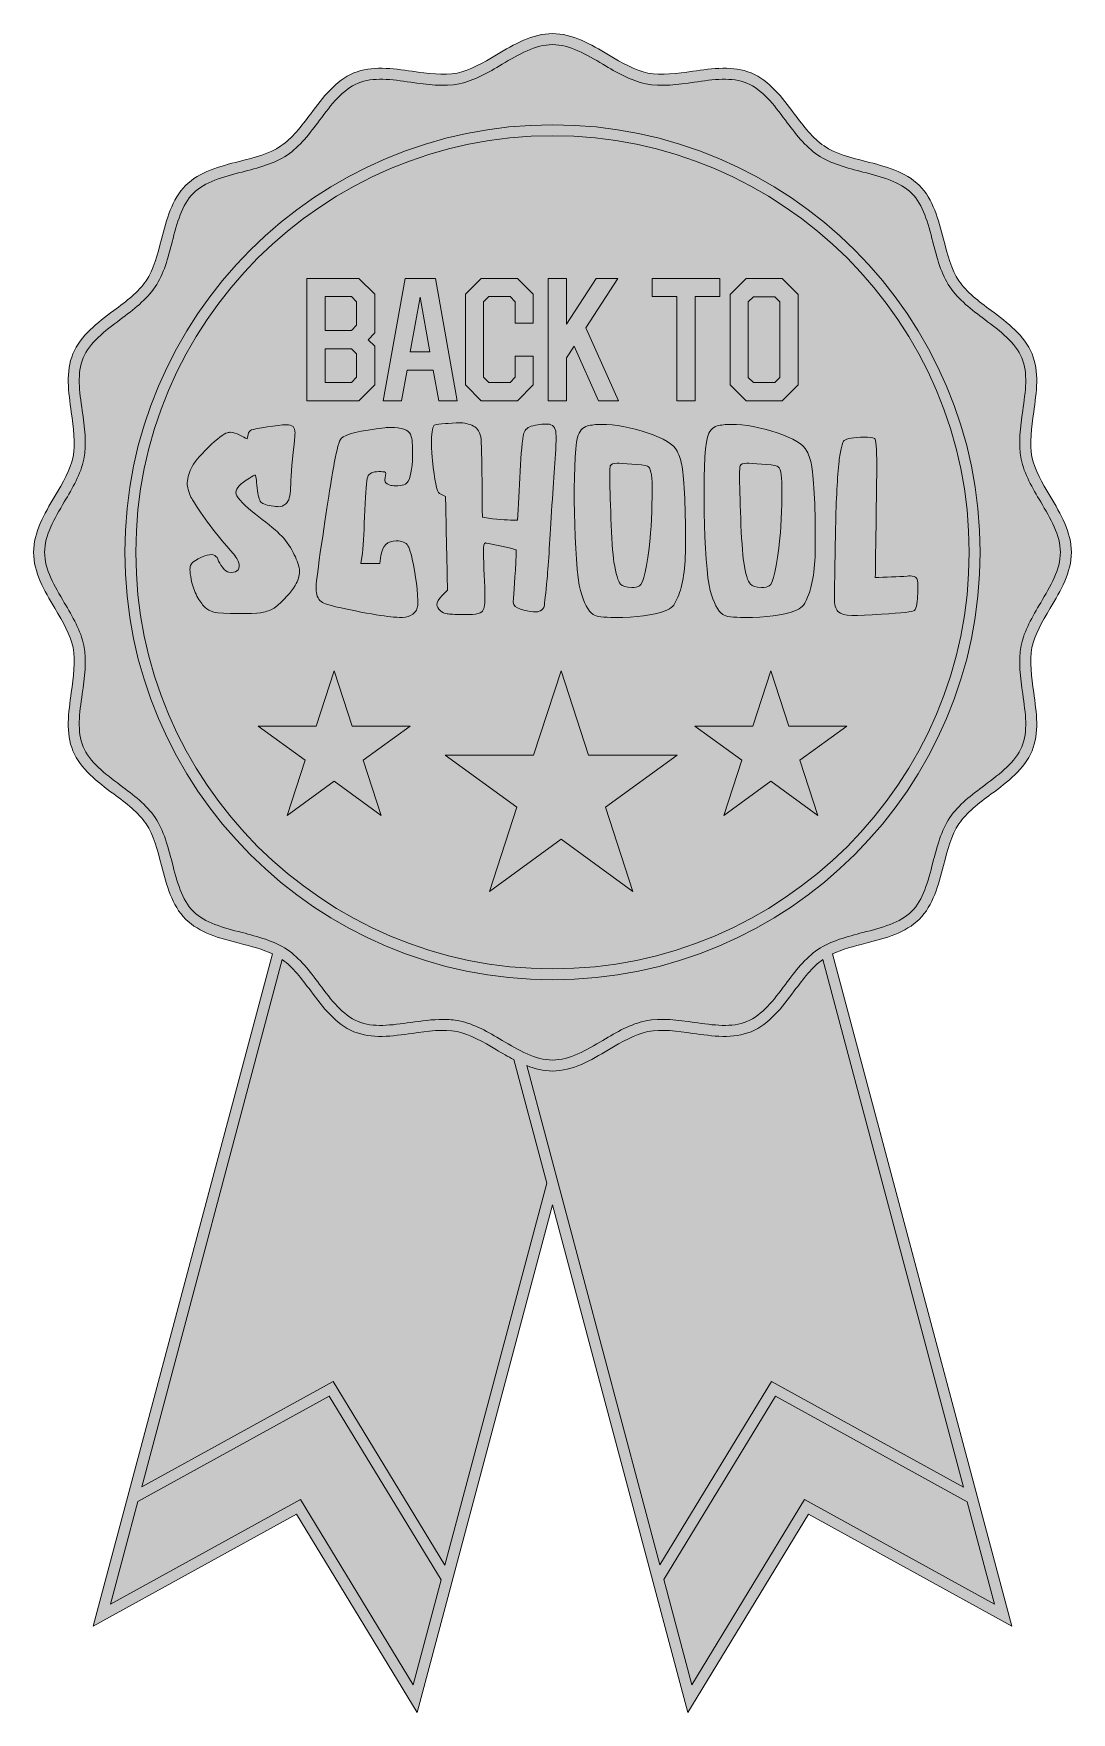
# Model space of a CAD drawing. Header units: inches. Extents: x 0.82 to 3.18, y -3.92 to -0.1.
import ezdxf

# ---------------------------------------------------------------- set-up
doc = ezdxf.new("R2010")
doc.units = ezdxf.units.IN
doc.header["$MEASUREMENT"] = 0
doc.layers.add('Back to school', color=7, linetype='Continuous', lineweight=0)

msp = doc.modelspace()

# ---------------------------------------------------------------- hatches: boundary and pattern name
at = {"layer": 'Back to school', "true_color": 0xf8e0c5, "transparency": 33554687}
h = msp.add_hatch(color=254, dxfattribs=at)
h.dxf.hatch_style = 2
edge = h.paths.add_edge_path()
edge.add_spline(control_points=[(3.1308, -1.4078), (3.1546, -1.3677), (3.1791, -1.3262), (3.1791, -1.2806), (3.1791, -1.235), (3.1546, -1.1935), (3.1308, -1.1533), (3.1126, -1.1225), (3.0953, -1.0933), (3.0895, -1.0638), (3.0834, -1.0329), (3.0885, -0.9969), (3.0934, -0.9621), (3.0998, -0.9167), (3.1064, -0.8697), (3.0896, -0.8292), (3.0724, -0.7878), (3.0341, -0.7591), (2.997, -0.7313), (2.968, -0.7095), (2.9406, -0.689), (2.9236, -0.6635), (2.9063, -0.6377), (2.8977, -0.6043), (2.8885, -0.5689), (2.877, -0.5243), (2.8651, -0.4782), (2.8338, -0.4468), (2.8024, -0.4155), (2.7562, -0.4036), (2.7116, -0.392), (2.6763, -0.3829), (2.6429, -0.3743), (2.6171, -0.357), (2.5916, -0.3399), (2.5711, -0.3126), (2.5493, -0.2836), (2.5215, -0.2465), (2.4928, -0.2082), (2.4513, -0.191), (2.4108, -0.1742), (2.3639, -0.1808), (2.3185, -0.1872), (2.2837, -0.1921), (2.2477, -0.1972), (2.2168, -0.1911), (2.1872, -0.1852), (2.1581, -0.168), (2.1273, -0.1498), (2.0871, -0.126), (2.0456, -0.1015), (2, -0.1015), (1.9544, -0.1015), (1.9129, -0.126), (1.8728, -0.1498), (1.8419, -0.168), (1.8128, -0.1852), (1.7832, -0.1911), (1.7523, -0.1972), (1.7163, -0.1921), (1.6815, -0.1872), (1.6361, -0.1808), (1.5892, -0.1742), (1.5487, -0.191), (1.5072, -0.2081), (1.4785, -0.2465), (1.4507, -0.2836), (1.429, -0.3126), (1.4084, -0.3399), (1.3829, -0.357), (1.3571, -0.3743), (1.3237, -0.3829), (1.2884, -0.392), (1.2438, -0.4036), (1.1976, -0.4155), (1.1663, -0.4468), (1.1349, -0.4782), (1.123, -0.5243), (1.1115, -0.569), (1.1023, -0.6043), (1.0937, -0.6377), (1.0764, -0.6635), (1.0594, -0.689), (1.032, -0.7095), (1.003, -0.7313), (0.9659, -0.7591), (0.9276, -0.7878), (0.9104, -0.8292), (0.8936, -0.8697), (0.9002, -0.9167), (0.9066, -0.9621), (0.9115, -0.9969), (0.9166, -1.0329), (0.9105, -1.0638), (0.9047, -1.0933), (0.8874, -1.1225), (0.8692, -1.1533), (0.8454, -1.1935), (0.8209, -1.235), (0.8209, -1.2806), (0.8209, -1.3262), (0.8454, -1.3677), (0.8692, -1.4078), (0.8874, -1.4387), (0.9047, -1.4678), (0.9105, -1.4973), (0.9166, -1.5283), (0.9115, -1.5643), (0.9066, -1.5991), (0.9002, -1.6445), (0.8936, -1.6914), (0.9104, -1.7319), (0.9276, -1.7733), (0.9659, -1.8021), (1.003, -1.8299), (1.032, -1.8516), (1.0593, -1.8722), (1.0764, -1.8977), (1.0937, -1.9235), (1.1023, -1.9569), (1.1115, -1.9922), (1.123, -2.0368), (1.1349, -2.083), (1.1662, -2.1143), (1.1976, -2.1457), (1.2437, -2.1576), (1.2884, -2.1691), (1.3154, -2.1761), (1.3412, -2.1828), (1.3635, -2.1933), (1.3635, -2.1933), (0.9562, -3.7213), (0.9562, -3.7213), (0.9562, -3.7213), (1.4183, -3.4668), (1.4183, -3.4668), (1.4183, -3.4668), (1.6924, -3.9175), (1.6924, -3.9175), (1.6924, -3.9175), (2, -2.7634), (2, -2.7634), (2, -2.7634), (2.3076, -3.9175), (2.3076, -3.9175), (2.3076, -3.9175), (2.5817, -3.4668), (2.5817, -3.4668), (2.5817, -3.4668), (3.0438, -3.7213), (3.0438, -3.7213), (3.0438, -3.7213), (2.6365, -2.1933), (2.6365, -2.1933), (2.6588, -2.1828), (2.6846, -2.1761), (2.7116, -2.1691), (2.7563, -2.1576), (2.8024, -2.1457), (2.8338, -2.1143), (2.8651, -2.083), (2.877, -2.0368), (2.8885, -1.9922), (2.8977, -1.9569), (2.9063, -1.9235), (2.9236, -1.8977), (2.9407, -1.8722), (2.968, -1.8516), (2.997, -1.8299), (3.0341, -1.8021), (3.0724, -1.7733), (3.0896, -1.7319), (3.1064, -1.6914), (3.0998, -1.6445), (3.0934, -1.5991), (3.0885, -1.5643), (3.0834, -1.5283), (3.0895, -1.4973), (3.0953, -1.4678), (3.1126, -1.4387), (3.1308, -1.4078)], knot_values=[0, 0, 0, 0, 1, 1, 1, 2, 2, 2, 3, 3, 3, 4, 4, 4, 5, 5, 5, 6, 6, 6, 7, 7, 7, 8, 8, 8, 9, 9, 9, 10, 10, 10, 11, 11, 11, 12, 12, 12, 13, 13, 13, 14, 14, 14, 15, 15, 15, 16, 16, 16, 17, 17, 17, 18, 18, 18, 19, 19, 19, 20, 20, 20, 21, 21, 21, 22, 22, 22, 23, 23, 23, 24, 24, 24, 25, 25, 25, 26, 26, 26, 27, 27, 27, 28, 28, 28, 29, 29, 29, 30, 30, 30, 31, 31, 31, 32, 32, 32, 33, 33, 33, 34, 34, 34, 35, 35, 35, 36, 36, 36, 37, 37, 37, 38, 38, 38, 39, 39, 39, 40, 40, 40, 41, 41, 41, 42, 42, 42, 43, 43, 43, 44, 44, 44, 45, 45, 45, 46, 46, 46, 47, 47, 47, 48, 48, 48, 49, 49, 49, 50, 50, 50, 51, 51, 51, 52, 52, 52, 53, 53, 53, 54, 54, 54, 55, 55, 55, 56, 56, 56, 57, 57, 57, 58, 58, 58, 59, 59, 59, 60, 60, 60, 60], degree=3, periodic=0)
at = {"layer": 'Back to school', "true_color": 0x333333, "transparency": 33554687}
h = msp.add_hatch(color=250, dxfattribs=at)
h.dxf.hatch_style = 2
edge = h.paths.add_edge_path()
edge.add_spline(control_points=[(2.4449, -0.7114), (2.4449, -0.7114), (2.4566, -0.6997), (2.4566, -0.6997), (2.4566, -0.6997), (2.505, -0.6997), (2.505, -0.6997), (2.505, -0.6997), (2.5166, -0.7114), (2.5166, -0.7114), (2.5166, -0.7114), (2.5166, -0.8832), (2.5166, -0.8832), (2.5166, -0.8832), (2.505, -0.8948), (2.505, -0.8948), (2.505, -0.8948), (2.4566, -0.8948), (2.4566, -0.8948), (2.4566, -0.8948), (2.4449, -0.8832), (2.4449, -0.8832), (2.4449, -0.8832), (2.4449, -0.7114), (2.4449, -0.7114)], knot_values=[0, 0, 0, 0, 1, 1, 1, 2, 2, 2, 3, 3, 3, 4, 4, 4, 5, 5, 5, 6, 6, 6, 7, 7, 7, 8, 8, 8, 8], degree=3, periodic=0)
edge = h.paths.add_edge_path()
edge.add_spline(control_points=[(2.5218, -0.9361), (2.5218, -0.9361), (2.5579, -0.9001), (2.5579, -0.9001), (2.5579, -0.9001), (2.5579, -0.6945), (2.5579, -0.6945), (2.5579, -0.6945), (2.5218, -0.6585), (2.5218, -0.6585), (2.5218, -0.6585), (2.4397, -0.6585), (2.4397, -0.6585), (2.4397, -0.6585), (2.4037, -0.6945), (2.4037, -0.6945), (2.4037, -0.6945), (2.4037, -0.9001), (2.4037, -0.9001), (2.4037, -0.9001), (2.4397, -0.9361), (2.4397, -0.9361), (2.4397, -0.9361), (2.5218, -0.9361), (2.5218, -0.9361)], knot_values=[0, 0, 0, 0, 1, 1, 1, 2, 2, 2, 3, 3, 3, 4, 4, 4, 5, 5, 5, 6, 6, 6, 7, 7, 7, 8, 8, 8, 8], degree=3, periodic=0)
edge = h.paths.add_edge_path()
edge.add_spline(control_points=[(2.2825, -0.6994), (2.2825, -0.6994), (2.2263, -0.6994), (2.2263, -0.6994), (2.2263, -0.6994), (2.2263, -0.6581), (2.2263, -0.6581), (2.2263, -0.6581), (2.3804, -0.6581), (2.3804, -0.6581), (2.3804, -0.6581), (2.3804, -0.6994), (2.3804, -0.6994), (2.3804, -0.6994), (2.3238, -0.6994), (2.3238, -0.6994), (2.3238, -0.6994), (2.3238, -0.9361), (2.3238, -0.9361), (2.3238, -0.9361), (2.2825, -0.9361), (2.2825, -0.9361), (2.2825, -0.9361), (2.2825, -0.6994), (2.2825, -0.6994)], knot_values=[0, 0, 0, 0, 1, 1, 1, 2, 2, 2, 3, 3, 3, 4, 4, 4, 5, 5, 5, 6, 6, 6, 7, 7, 7, 8, 8, 8, 8], degree=3, periodic=0)
edge = h.paths.add_edge_path()
edge.add_spline(control_points=[(2.0317, -0.9361), (2.0317, -0.9361), (1.9905, -0.9361), (1.9905, -0.9361), (1.9905, -0.9361), (1.9905, -0.6585), (1.9905, -0.6585), (1.9905, -0.6585), (2.0317, -0.6585), (2.0317, -0.6585), (2.0317, -0.6585), (2.0317, -0.762), (2.0317, -0.762), (2.0317, -0.762), (2.0996, -0.6581), (2.0996, -0.6581), (2.0996, -0.6581), (2.1488, -0.6581), (2.1488, -0.6581), (2.1488, -0.6581), (2.0756, -0.7706), (2.0756, -0.7706), (2.0756, -0.7706), (2.1499, -0.9361), (2.1499, -0.9361), (2.1499, -0.9361), (2.1049, -0.9361), (2.1049, -0.9361), (2.1049, -0.9361), (2.0494, -0.8119), (2.0494, -0.8119), (2.0494, -0.8119), (2.0317, -0.8382), (2.0317, -0.8382), (2.0317, -0.8382), (2.0317, -0.9361), (2.0317, -0.9361)], knot_values=[0, 0, 0, 0, 1, 1, 1, 2, 2, 2, 3, 3, 3, 4, 4, 4, 5, 5, 5, 6, 6, 6, 7, 7, 7, 8, 8, 8, 9, 9, 9, 10, 10, 10, 11, 11, 11, 12, 12, 12, 12], degree=3, periodic=0)
edge = h.paths.add_edge_path()
edge.add_spline(control_points=[(2.222, -1.2476), (2.2151, -1.3148), (2.207, -1.3513), (2.1975, -1.357), (2.1937, -1.3593), (2.188, -1.3604), (2.1804, -1.3604), (2.1671, -1.3604), (2.1585, -1.3579), (2.1547, -1.353), (2.149, -1.3465), (2.144, -1.3298), (2.1396, -1.3029), (2.134, -1.268), (2.1302, -1.1392), (2.1302, -1.1061), (2.1302, -1.0936), (2.1306, -1.0862), (2.1314, -1.0839), (2.1329, -1.0801), (2.138, -1.0782), (2.1468, -1.0782), (2.1544, -1.0782), (2.2059, -1.0807), (2.2157, -1.0845), (2.2229, -1.0871), (2.2265, -1.1027), (2.2265, -1.1312), (2.2265, -1.1532), (2.225, -1.2214), (2.222, -1.2476)], knot_values=[0, 0, 0, 0, 1, 1, 1, 2, 2, 2, 3, 3, 3, 4, 4, 4, 5, 5, 5, 6, 6, 6, 7, 7, 7, 8, 8, 8, 9, 9, 9, 10, 10, 10, 10], degree=3, periodic=0)
edge = h.paths.add_edge_path()
edge.add_spline(control_points=[(2.2946, -1.0865), (2.2925, -1.0734), (2.2886, -1.0613), (2.2829, -1.0503), (2.2757, -1.0355), (2.2532, -1.0217), (2.2154, -1.009), (2.1776, -0.9962), (2.1428, -0.9899), (2.1109, -0.9899), (2.0983, -0.9899), (2.0879, -0.991), (2.0795, -0.9933), (2.0681, -0.9967), (2.0606, -1.0053), (2.057, -1.0189), (2.0443, -1.067), (2.0483, -1.3125), (2.0636, -1.3673), (2.0712, -1.3957), (2.0807, -1.414), (2.0921, -1.4219), (2.0989, -1.4265), (2.1156, -1.4288), (2.1422, -1.4288), (2.1904, -1.4288), (2.2284, -1.4237), (2.2562, -1.4134), (2.2638, -1.4104), (2.2693, -1.4071), (2.2727, -1.4037), (2.2761, -1.4003), (2.2801, -1.3933), (2.2847, -1.3826), (2.2964, -1.3564), (2.3023, -1.316), (2.3023, -1.2613), (2.3023, -1.2442), (2.3017, -1.1808), (2.3006, -1.1591), (2.2987, -1.1238), (2.2967, -1.0996), (2.2946, -1.0865)], knot_values=[0, 0, 0, 0, 1, 1, 1, 2, 2, 2, 3, 3, 3, 4, 4, 4, 5, 5, 5, 6, 6, 6, 7, 7, 7, 8, 8, 8, 9, 9, 9, 10, 10, 10, 11, 11, 11, 12, 12, 12, 13, 13, 13, 14, 14, 14, 14], degree=3, periodic=0)
edge = h.paths.add_edge_path()
edge.add_spline(control_points=[(1.8382, -0.9361), (1.8382, -0.9361), (1.8022, -0.9001), (1.8022, -0.9001), (1.8022, -0.9001), (1.8022, -0.6941), (1.8022, -0.6941), (1.8022, -0.6941), (1.8382, -0.6581), (1.8382, -0.6581), (1.8382, -0.6581), (1.9207, -0.6581), (1.9207, -0.6581), (1.9207, -0.6581), (1.9564, -0.6941), (1.9564, -0.6941), (1.9564, -0.6941), (1.9564, -0.7594), (1.9564, -0.7594), (1.9564, -0.7594), (1.9151, -0.7594), (1.9151, -0.7594), (1.9151, -0.7594), (1.9151, -0.7114), (1.9151, -0.7114), (1.9151, -0.7114), (1.9035, -0.6994), (1.9035, -0.6994), (1.9035, -0.6994), (1.8555, -0.6994), (1.8555, -0.6994), (1.8555, -0.6994), (1.8435, -0.7114), (1.8435, -0.7114), (1.8435, -0.7114), (1.8435, -0.8828), (1.8435, -0.8828), (1.8435, -0.8828), (1.8555, -0.8948), (1.8555, -0.8948), (1.8555, -0.8948), (1.9035, -0.8948), (1.9035, -0.8948), (1.9035, -0.8948), (1.9151, -0.8828), (1.9151, -0.8828), (1.9151, -0.8828), (1.9151, -0.8348), (1.9151, -0.8348), (1.9151, -0.8348), (1.9564, -0.8348), (1.9564, -0.8348), (1.9564, -0.8348), (1.9564, -0.9001), (1.9564, -0.9001), (1.9564, -0.9001), (1.9207, -0.9361), (1.9207, -0.9361), (1.9207, -0.9361), (1.8382, -0.9361), (1.8382, -0.9361)], knot_values=[0, 0, 0, 0, 1, 1, 1, 2, 2, 2, 3, 3, 3, 4, 4, 4, 5, 5, 5, 6, 6, 6, 7, 7, 7, 8, 8, 8, 9, 9, 9, 10, 10, 10, 11, 11, 11, 12, 12, 12, 13, 13, 13, 14, 14, 14, 15, 15, 15, 16, 16, 16, 17, 17, 17, 18, 18, 18, 19, 19, 19, 20, 20, 20, 20], degree=3, periodic=0)
edge = h.paths.add_edge_path()
edge.add_spline(control_points=[(1.6994, -0.7009), (1.6994, -0.7009), (1.7216, -0.825), (1.7216, -0.825), (1.7216, -0.825), (1.6769, -0.825), (1.6769, -0.825), (1.6769, -0.825), (1.6994, -0.7009), (1.6994, -0.7009)], knot_values=[0, 0, 0, 0, 1, 1, 1, 2, 2, 2, 3, 3, 3, 3], degree=3, periodic=0)
edge = h.paths.add_edge_path()
edge.add_spline(control_points=[(1.6694, -0.8663), (1.6694, -0.8663), (1.7291, -0.8663), (1.7291, -0.8663), (1.7291, -0.8663), (1.7414, -0.9361), (1.7414, -0.9361), (1.7414, -0.9361), (1.7835, -0.9361), (1.7835, -0.9361), (1.7835, -0.9361), (1.7339, -0.6581), (1.7339, -0.6581), (1.7339, -0.6581), (1.6649, -0.6581), (1.6649, -0.6581), (1.6649, -0.6581), (1.615, -0.9361), (1.615, -0.9361), (1.615, -0.9361), (1.657, -0.9361), (1.657, -0.9361), (1.657, -0.9361), (1.6694, -0.8663), (1.6694, -0.8663)], knot_values=[0, 0, 0, 0, 1, 1, 1, 2, 2, 2, 3, 3, 3, 4, 4, 4, 5, 5, 5, 6, 6, 6, 7, 7, 7, 8, 8, 8, 8], degree=3, periodic=0)
edge = h.paths.add_edge_path()
edge.add_spline(control_points=[(2.6628, -1.0264), (2.6689, -1.0215), (2.6841, -1.019), (2.7084, -1.019), (2.7191, -1.019), (2.7268, -1.02), (2.7318, -1.0219), (2.7352, -1.0238), (2.7369, -1.0441), (2.7369, -1.0828), (2.7369, -1.0904), (2.7341, -1.2988), (2.7335, -1.3381), (2.7537, -1.3373), (2.7864, -1.336), (2.8062, -1.3347), (2.8107, -1.3341), (2.8158, -1.3343), (2.8215, -1.3354), (2.8271, -1.3364), (2.83, -1.3414), (2.83, -1.3502), (2.83, -1.3654), (2.8304, -1.3836), (2.8281, -1.3975), (2.8269, -1.4052), (2.825, -1.4103), (2.8226, -1.4128), (2.8195, -1.4158), (2.7946, -1.4186), (2.7477, -1.4213), (2.6875, -1.4243), (2.6614, -1.4282), (2.6487, -1.4151), (2.6433, -1.4095), (2.6405, -1.3992), (2.6405, -1.3841), (2.6405, -1.3826), (2.6405, -1.381), (2.6406, -1.3793), (2.6412, -1.3413), (2.6421, -1.2898), (2.6433, -1.2246), (2.6446, -1.1594), (2.6472, -1.1091), (2.6512, -1.0736), (2.6525, -1.0618), (2.6543, -1.0513), (2.6566, -1.0421), (2.659, -1.0329), (2.661, -1.0276), (2.6628, -1.0264)], knot_values=[0, 0, 0, 0, 1, 1, 1, 2, 2, 2, 3, 3, 3, 4, 4, 4, 5, 5, 5, 6, 6, 6, 7, 7, 7, 8, 8, 8, 9, 9, 9, 10, 10, 10, 11, 11, 11, 12, 12, 12, 13, 13, 13, 14, 14, 14, 15, 15, 15, 16, 16, 16, 17, 17, 17, 17], degree=3, periodic=0)
edge = h.paths.add_edge_path()
edge.add_spline(control_points=[(1.6855, -1.3183), (1.6887, -1.3367), (1.6982, -1.3919), (1.6921, -1.4094), (1.6907, -1.4132), (1.6876, -1.417), (1.6827, -1.4208), (1.6758, -1.4261), (1.668, -1.4288), (1.6593, -1.4288), (1.657, -1.4288), (1.6502, -1.4284), (1.6388, -1.4277), (1.6236, -1.4265), (1.5989, -1.4227), (1.5647, -1.4163), (1.5305, -1.4098), (1.5051, -1.4041), (1.4884, -1.3992), (1.4773, -1.3961), (1.4695, -1.39), (1.4656, -1.3804), (1.4636, -1.3755), (1.4627, -1.3699), (1.4627, -1.3638), (1.4627, -1.354), (1.4659, -1.3264), (1.4724, -1.2812), (1.4876, -1.1783), (1.4981, -1.1106), (1.504, -1.0781), (1.5099, -1.0456), (1.5151, -1.0269), (1.5197, -1.0219), (1.5292, -1.0121), (1.5624, -1.0039), (1.6194, -0.9974), (1.6221, -0.9971), (1.6263, -0.9969), (1.632, -0.9969), (1.657, -0.9969), (1.672, -1.0018), (1.677, -1.0117), (1.6804, -1.0182), (1.6821, -1.0309), (1.6821, -1.0499), (1.6821, -1.0822), (1.6792, -1.1053), (1.6724, -1.1188), (1.6688, -1.1261), (1.6589, -1.1296), (1.6433, -1.1296), (1.638, -1.1296), (1.6333, -1.1289), (1.6291, -1.1274), (1.6223, -1.1247), (1.6188, -1.1213), (1.6188, -1.1171), (1.6188, -1.116), (1.6192, -1.1135), (1.62, -1.1097), (1.6207, -1.1051), (1.6211, -1.1027), (1.6211, -1.1023), (1.6211, -1.1), (1.6202, -1.0986), (1.6183, -1.098), (1.6164, -1.0974), (1.612, -1.0972), (1.6052, -1.0972), (1.5911, -1.0972), (1.5828, -1.1012), (1.5801, -1.1091), (1.5774, -1.1171), (1.5752, -1.1424), (1.5733, -1.1849), (1.5721, -1.2263), (1.5704, -1.259), (1.5681, -1.2829), (1.5681, -1.2829), (1.5647, -1.3057), (1.5647, -1.3057), (1.5647, -1.3057), (1.6075, -1.3057), (1.6075, -1.3057), (1.6075, -1.3057), (1.6103, -1.2875), (1.6103, -1.2875), (1.6133, -1.2655), (1.6249, -1.2544), (1.6451, -1.2544), (1.658, -1.2544), (1.6668, -1.2582), (1.6716, -1.2658), (1.6763, -1.2734), (1.681, -1.2909), (1.6855, -1.3183)], knot_values=[0, 0, 0, 0, 1, 1, 1, 2, 2, 2, 3, 3, 3, 4, 4, 4, 5, 5, 5, 6, 6, 6, 7, 7, 7, 8, 8, 8, 9, 9, 9, 10, 10, 10, 11, 11, 11, 12, 12, 12, 13, 13, 13, 14, 14, 14, 15, 15, 15, 16, 16, 16, 17, 17, 17, 18, 18, 18, 19, 19, 19, 20, 20, 20, 21, 21, 21, 22, 22, 22, 23, 23, 23, 24, 24, 24, 25, 25, 25, 26, 26, 26, 27, 27, 27, 28, 28, 28, 29, 29, 29, 30, 30, 30, 31, 31, 31, 32, 32, 32, 32], degree=3, periodic=0)
edge = h.paths.add_edge_path()
edge.add_spline(control_points=[(1.555, -0.7646), (1.555, -0.7646), (1.543, -0.7766), (1.543, -0.7766), (1.543, -0.7766), (1.4834, -0.7766), (1.4834, -0.7766), (1.4834, -0.7766), (1.4834, -0.6994), (1.4834, -0.6994), (1.4834, -0.6994), (1.543, -0.6994), (1.543, -0.6994), (1.543, -0.6994), (1.555, -0.7114), (1.555, -0.7114), (1.555, -0.7114), (1.555, -0.7646), (1.555, -0.7646)], knot_values=[0, 0, 0, 0, 1, 1, 1, 2, 2, 2, 3, 3, 3, 4, 4, 4, 5, 5, 5, 6, 6, 6, 6], degree=3, periodic=0)
edge = h.paths.add_edge_path()
edge.add_spline(control_points=[(1.555, -0.8828), (1.555, -0.8828), (1.543, -0.8948), (1.543, -0.8948), (1.543, -0.8948), (1.4834, -0.8948), (1.4834, -0.8948), (1.4834, -0.8948), (1.4834, -0.8179), (1.4834, -0.8179), (1.4834, -0.8179), (1.543, -0.8179), (1.543, -0.8179), (1.543, -0.8179), (1.555, -0.8295), (1.555, -0.8295), (1.555, -0.8295), (1.555, -0.8828), (1.555, -0.8828)], knot_values=[0, 0, 0, 0, 1, 1, 1, 2, 2, 2, 3, 3, 3, 4, 4, 4, 5, 5, 5, 6, 6, 6, 6], degree=3, periodic=0)
edge = h.paths.add_edge_path()
edge.add_spline(control_points=[(1.5963, -0.9001), (1.5963, -0.9001), (1.5963, -0.8123), (1.5963, -0.8123), (1.5963, -0.8123), (1.5809, -0.7973), (1.5809, -0.7973), (1.5809, -0.7973), (1.5963, -0.7819), (1.5963, -0.7819), (1.5963, -0.7819), (1.5963, -0.6941), (1.5963, -0.6941), (1.5963, -0.6941), (1.5603, -0.6583), (1.5603, -0.6583), (1.5603, -0.6583), (1.4421, -0.6583), (1.4421, -0.6583), (1.4421, -0.6583), (1.4421, -0.9361), (1.4421, -0.9361), (1.4421, -0.9361), (1.5603, -0.9361), (1.5603, -0.9361), (1.5603, -0.9361), (1.5963, -0.9001), (1.5963, -0.9001)], knot_values=[0, 0, 0, 0, 1, 1, 1, 2, 2, 2, 3, 3, 3, 4, 4, 4, 5, 5, 5, 6, 6, 6, 7, 7, 7, 8, 8, 8, 9, 9, 9, 9], degree=3, periodic=0)
edge = h.paths.add_edge_path()
edge.add_spline(control_points=[(1.3367, -1.4181), (1.3217, -1.4202), (1.2475, -1.4213), (1.2304, -1.4165), (1.2225, -1.4143), (1.2158, -1.4108), (1.2105, -1.4058), (1.2059, -1.4015), (1.2005, -1.3942), (1.1943, -1.3838), (1.1881, -1.3735), (1.1836, -1.3623), (1.1808, -1.3503), (1.1761, -1.3288), (1.175, -1.3155), (1.1776, -1.3106), (1.1803, -1.3056), (1.1839, -1.3018), (1.1886, -1.2992), (1.1971, -1.2944), (1.2064, -1.2901), (1.2102, -1.2887), (1.2254, -1.2833), (1.2352, -1.2857), (1.2397, -1.2962), (1.2416, -1.3016), (1.2451, -1.3078), (1.2503, -1.3147), (1.2555, -1.3217), (1.2602, -1.3253), (1.2644, -1.3256), (1.2812, -1.3281), (1.2891, -1.3221), (1.2879, -1.3076), (1.2873, -1.3022), (1.283, -1.2945), (1.2751, -1.2843), (1.235, -1.2388), (1.204, -1.1979), (1.1821, -1.1616), (1.177, -1.1534), (1.173, -1.1421), (1.17, -1.1279), (1.17, -1.1146), (1.1729, -1.1018), (1.1786, -1.0897), (1.1839, -1.0783), (1.197, -1.0624), (1.2179, -1.0421), (1.2388, -1.0218), (1.2532, -1.0107), (1.2612, -1.0088), (1.2642, -1.008), (1.2667, -1.0076), (1.2686, -1.0076), (1.2747, -1.0076), (1.2816, -1.0101), (1.2897, -1.0145), (1.2951, -1.0174), (1.3021, -1.0209), (1.3062, -1.023), (1.3062, -1.023), (1.3085, -1.0128), (1.3085, -1.0128), (1.3096, -1.0074), (1.3122, -1.004), (1.3162, -1.0025), (1.3228, -0.9999), (1.3786, -0.9905), (1.3945, -0.9905), (1.4021, -0.9905), (1.4074, -0.992), (1.4105, -0.9948), (1.4135, -0.9977), (1.415, -1.0027), (1.415, -1.0099), (1.415, -1.0126), (1.4143, -1.0211), (1.4127, -1.0355), (1.4008, -1.1323), (1.4098, -1.1562), (1.3939, -1.1706), (1.3886, -1.1748), (1.3829, -1.1769), (1.3768, -1.1769), (1.3753, -1.1769), (1.3719, -1.1765), (1.3666, -1.1757), (1.351, -1.1738), (1.3413, -1.1707), (1.3375, -1.1663), (1.3337, -1.1619), (1.3306, -1.1514), (1.329, -1.1347), (1.3271, -1.115), (1.3259, -1.1051), (1.3244, -1.1051), (1.3229, -1.1051), (1.3185, -1.1073), (1.3113, -1.1119), (1.2908, -1.1244), (1.2805, -1.1353), (1.2805, -1.1444), (1.2805, -1.1535), (1.2931, -1.1681), (1.3182, -1.1883), (1.3358, -1.202), (1.3621, -1.2227), (1.375, -1.2343), (1.3887, -1.2466), (1.3996, -1.2602), (1.4078, -1.2752), (1.4159, -1.2901), (1.4213, -1.3029), (1.4238, -1.3135), (1.4247, -1.317), (1.4251, -1.3205), (1.4251, -1.3241), (1.425, -1.3342), (1.4217, -1.3448), (1.4152, -1.356), (1.4062, -1.3714), (1.3904, -1.3886), (1.3677, -1.4079), (1.3552, -1.4136), (1.3448, -1.417), (1.3367, -1.4181)], knot_values=[0, 0, 0, 0, 1, 1, 1, 2, 2, 2, 3, 3, 3, 4, 4, 4, 5, 5, 5, 6, 6, 6, 7, 7, 7, 8, 8, 8, 9, 9, 9, 10, 10, 10, 11, 11, 11, 12, 12, 12, 13, 13, 13, 14, 14, 14, 15, 15, 15, 16, 16, 16, 17, 17, 17, 18, 18, 18, 19, 19, 19, 20, 20, 20, 21, 21, 21, 22, 22, 22, 23, 23, 23, 24, 24, 24, 25, 25, 25, 26, 26, 26, 27, 27, 27, 28, 28, 28, 29, 29, 29, 30, 30, 30, 31, 31, 31, 32, 32, 32, 33, 33, 33, 34, 34, 34, 35, 35, 35, 36, 36, 36, 37, 37, 37, 38, 38, 38, 39, 39, 39, 40, 40, 40, 41, 41, 41, 42, 42, 42, 42], degree=3, periodic=0)
edge = h.paths.add_edge_path()
edge.add_spline(control_points=[(2.5214, -1.1312), (2.5214, -1.1532), (2.5199, -1.2214), (2.5168, -1.2476), (2.51, -1.3148), (2.5018, -1.3513), (2.4923, -1.357), (2.4885, -1.3593), (2.4828, -1.3604), (2.4752, -1.3604), (2.4619, -1.3604), (2.4534, -1.3579), (2.4496, -1.353), (2.4439, -1.3465), (2.4388, -1.3298), (2.4345, -1.3029), (2.4288, -1.268), (2.4251, -1.1392), (2.4251, -1.1061), (2.4251, -1.0936), (2.4255, -1.0862), (2.4262, -1.0839), (2.4277, -1.0801), (2.4329, -1.0782), (2.4416, -1.0782), (2.4493, -1.0782), (2.5008, -1.0807), (2.5106, -1.0845), (2.5178, -1.0871), (2.5214, -1.1027), (2.5214, -1.1312)], knot_values=[0, 0, 0, 0, 1, 1, 1, 2, 2, 2, 3, 3, 3, 4, 4, 4, 5, 5, 5, 6, 6, 6, 7, 7, 7, 8, 8, 8, 9, 9, 9, 10, 10, 10, 10], degree=3, periodic=0)
edge = h.paths.add_edge_path()
edge.add_spline(control_points=[(2.4057, -0.9899), (2.3932, -0.9899), (2.3827, -0.991), (2.3744, -0.9933), (2.363, -0.9967), (2.3555, -1.0053), (2.3519, -1.0189), (2.3392, -1.067), (2.3432, -1.3125), (2.3584, -1.3673), (2.366, -1.3957), (2.3755, -1.414), (2.3869, -1.4219), (2.3937, -1.4265), (2.4105, -1.4288), (2.437, -1.4288), (2.4853, -1.4288), (2.5233, -1.4237), (2.551, -1.4134), (2.5586, -1.4104), (2.5641, -1.4071), (2.5675, -1.4037), (2.571, -1.4003), (2.5749, -1.3933), (2.5795, -1.3826), (2.5913, -1.3564), (2.5972, -1.316), (2.5972, -1.2613), (2.5972, -1.2442), (2.5966, -1.1808), (2.5955, -1.1591), (2.5936, -1.1238), (2.5916, -1.0996), (2.5895, -1.0865), (2.5874, -1.0734), (2.5835, -1.0613), (2.5778, -1.0503), (2.5706, -1.0355), (2.5481, -1.0217), (2.5103, -1.009), (2.4725, -0.9962), (2.4376, -0.9899), (2.4057, -0.9899)], knot_values=[0, 0, 0, 0, 1, 1, 1, 2, 2, 2, 3, 3, 3, 4, 4, 4, 5, 5, 5, 6, 6, 6, 7, 7, 7, 8, 8, 8, 9, 9, 9, 10, 10, 10, 11, 11, 11, 12, 12, 12, 13, 13, 13, 14, 14, 14, 14], degree=3, periodic=0)
edge = h.paths.add_edge_path()
edge.add_spline(control_points=[(1.7605, -1.4204), (1.7544, -1.4195), (1.7495, -1.4173), (1.7457, -1.4139), (1.74, -1.4086), (1.7371, -1.4038), (1.7371, -1.3997), (1.7371, -1.394), (1.7411, -1.3871), (1.7491, -1.3791), (1.7491, -1.3791), (1.7616, -1.3666), (1.7616, -1.3666), (1.76, -1.3139), (1.7577, -1.1894), (1.7571, -1.1535), (1.7571, -1.1535), (1.7434, -1.1472), (1.7434, -1.1472), (1.737, -1.1426), (1.7317, -1.1175), (1.7275, -1.072), (1.726, -1.0558), (1.7212, -1.0036), (1.7313, -0.9914), (1.737, -0.99), (1.7455, -0.9889), (1.7568, -0.988), (1.7617, -0.9876), (1.7824, -0.986), (1.7873, -0.986), (1.7994, -0.986), (1.8105, -0.9885), (1.8203, -0.9936), (1.8302, -0.9986), (1.8361, -1.0086), (1.838, -1.0234), (1.8394, -1.0727), (1.84, -1.1023), (1.8406, -1.2006), (1.8406, -1.2006), (1.8636, -1.2042), (1.8636, -1.2042), (1.89, -1.2066), (1.9091, -1.2078), (1.9208, -1.2078), (1.9248, -1.148), (1.9272, -1.0362), (1.9349, -1.0099), (1.9375, -1.0012), (1.9445, -0.9955), (1.9559, -0.9928), (1.9704, -0.9892), (1.9827, -0.9881), (1.9929, -0.9896), (2.0032, -0.991), (2.0082, -1), (2.0081, -1.0165), (2.0077, -1.0701), (2.0015, -1.1225), (1.997, -1.2015), (1.9931, -1.2719), (1.9896, -1.3224), (1.9866, -1.3531), (1.9836, -1.3837), (1.9816, -1.4015), (1.9804, -1.4064), (1.9748, -1.4149), (1.9659, -1.4169), (1.9559, -1.4156), (1.9405, -1.4138), (1.9095, -1.4092), (1.911, -1.3937), (1.9125, -1.3724), (1.9148, -1.3364), (1.9178, -1.2857), (1.9178, -1.2792), (1.9174, -1.2756), (1.9166, -1.2749), (1.911, -1.2706), (1.8569, -1.2618), (1.85, -1.2595), (1.85, -1.2595), (1.8488, -1.2595), (1.8488, -1.2595), (1.8484, -1.2593), (1.848, -1.2591), (1.8477, -1.2589), (1.8446, -1.2589), (1.8431, -1.2657), (1.8431, -1.2794), (1.8431, -1.3098), (1.8465, -1.355), (1.8465, -1.3843), (1.8465, -1.4014), (1.8443, -1.4119), (1.8397, -1.4159), (1.8315, -1.4231), (1.8058, -1.4219), (1.7941, -1.4219), (1.7778, -1.4219), (1.7666, -1.4214), (1.7605, -1.4204)], knot_values=[0, 0, 0, 0, 1, 1, 1, 2, 2, 2, 3, 3, 3, 4, 4, 4, 5, 5, 5, 6, 6, 6, 7, 7, 7, 8, 8, 8, 9, 9, 9, 10, 10, 10, 11, 11, 11, 12, 12, 12, 13, 13, 13, 14, 14, 14, 15, 15, 15, 16, 16, 16, 17, 17, 17, 18, 18, 18, 19, 19, 19, 20, 20, 20, 21, 21, 21, 22, 22, 22, 23, 23, 23, 24, 24, 24, 25, 25, 25, 26, 26, 26, 27, 27, 27, 28, 28, 28, 29, 29, 29, 30, 30, 30, 31, 31, 31, 32, 32, 32, 33, 33, 33, 34, 34, 34, 34], degree=3, periodic=0)
edge = h.paths.add_edge_path()
edge.add_spline(control_points=[(2.6689, -1.6754), (2.6689, -1.6754), (2.562, -1.753), (2.562, -1.753), (2.562, -1.753), (2.6028, -1.8787), (2.6028, -1.8787), (2.6028, -1.8787), (2.496, -1.801), (2.496, -1.801), (2.496, -1.801), (2.3891, -1.8787), (2.3891, -1.8787), (2.3891, -1.8787), (2.4299, -1.753), (2.4299, -1.753), (2.4299, -1.753), (2.3231, -1.6754), (2.3231, -1.6754), (2.3231, -1.6754), (2.4552, -1.6754), (2.4552, -1.6754), (2.4552, -1.6754), (2.496, -1.5498), (2.496, -1.5498), (2.496, -1.5498), (2.5368, -1.6754), (2.5368, -1.6754), (2.5368, -1.6754), (2.6689, -1.6754), (2.6689, -1.6754)], knot_values=[0, 0, 0, 0, 1, 1, 1, 2, 2, 2, 3, 3, 3, 4, 4, 4, 5, 5, 5, 6, 6, 6, 7, 7, 7, 8, 8, 8, 9, 9, 9, 10, 10, 10, 10], degree=3, periodic=0)
edge = h.paths.add_edge_path()
edge.add_spline(control_points=[(1.6769, -1.6754), (1.6769, -1.6754), (1.5701, -1.753), (1.5701, -1.753), (1.5701, -1.753), (1.6109, -1.8787), (1.6109, -1.8787), (1.6109, -1.8787), (1.504, -1.801), (1.504, -1.801), (1.504, -1.801), (1.3972, -1.8787), (1.3972, -1.8787), (1.3972, -1.8787), (1.438, -1.753), (1.438, -1.753), (1.438, -1.753), (1.3311, -1.6754), (1.3311, -1.6754), (1.3311, -1.6754), (1.4632, -1.6754), (1.4632, -1.6754), (1.4632, -1.6754), (1.504, -1.5498), (1.504, -1.5498), (1.504, -1.5498), (1.5448, -1.6754), (1.5448, -1.6754), (1.5448, -1.6754), (1.6769, -1.6754), (1.6769, -1.6754)], knot_values=[0, 0, 0, 0, 1, 1, 1, 2, 2, 2, 3, 3, 3, 4, 4, 4, 5, 5, 5, 6, 6, 6, 7, 7, 7, 8, 8, 8, 9, 9, 9, 10, 10, 10, 10], degree=3, periodic=0)
edge = h.paths.add_edge_path()
edge.add_spline(control_points=[(2.283, -1.7413), (2.283, -1.7413), (2.1201, -1.8597), (2.1201, -1.8597), (2.1201, -1.8597), (2.1823, -2.0512), (2.1823, -2.0512), (2.1823, -2.0512), (2.0194, -1.9328), (2.0194, -1.9328), (2.0194, -1.9328), (1.8565, -2.0512), (1.8565, -2.0512), (1.8565, -2.0512), (1.9187, -1.8597), (1.9187, -1.8597), (1.9187, -1.8597), (1.7558, -1.7413), (1.7558, -1.7413), (1.7558, -1.7413), (1.9572, -1.7413), (1.9572, -1.7413), (1.9572, -1.7413), (2.0194, -1.5498), (2.0194, -1.5498), (2.0194, -1.5498), (2.0816, -1.7413), (2.0816, -1.7413), (2.0816, -1.7413), (2.283, -1.7413), (2.283, -1.7413)], knot_values=[0, 0, 0, 0, 1, 1, 1, 2, 2, 2, 3, 3, 3, 4, 4, 4, 5, 5, 5, 6, 6, 6, 7, 7, 7, 8, 8, 8, 9, 9, 9, 10, 10, 10, 10], degree=3, periodic=0)
edge = h.paths.add_edge_path()
edge.add_spline(control_points=[(3.0686, -1.6026), (3.0748, -1.6466), (3.0807, -1.6882), (3.0665, -1.7224), (3.052, -1.7575), (3.018, -1.7829), (2.982, -1.8099), (2.9526, -1.8319), (2.9223, -1.8547), (2.9028, -1.8837), (2.8832, -1.9131), (2.8736, -1.9501), (2.8643, -1.9859), (2.8532, -2.0292), (2.8426, -2.0701), (2.8161, -2.0967), (2.7896, -2.1232), (2.7487, -2.1337), (2.7054, -2.1449), (2.6696, -2.1542), (2.6325, -2.1637), (2.6032, -2.1834), (2.5741, -2.2028), (2.5514, -2.2332), (2.5293, -2.2626), (2.5024, -2.2986), (2.4769, -2.3325), (2.4418, -2.3471), (2.4076, -2.3613), (2.366, -2.3554), (2.322, -2.3492), (2.2851, -2.344), (2.247, -2.3386), (2.2119, -2.3456), (2.1782, -2.3522), (2.1458, -2.3714), (2.1145, -2.3899), (2.0773, -2.4119), (2.0388, -2.4347), (2, -2.4347), (1.9612, -2.4347), (1.9227, -2.4119), (1.8855, -2.3899), (1.8542, -2.3714), (1.8218, -2.3522), (1.7881, -2.3456), (1.7761, -2.3432), (1.7638, -2.3423), (1.7513, -2.3423), (1.7272, -2.3423), (1.7023, -2.3458), (1.678, -2.3492), (1.634, -2.3554), (1.5924, -2.3613), (1.5582, -2.3471), (1.5231, -2.3325), (1.4976, -2.2986), (1.4707, -2.2626), (1.4486, -2.2332), (1.4259, -2.2028), (1.3968, -2.1834), (1.3675, -2.1637), (1.3304, -2.1542), (1.2946, -2.1449), (1.2513, -2.1337), (1.2104, -2.1232), (1.1839, -2.0967), (1.1574, -2.0701), (1.1468, -2.0292), (1.1357, -1.9859), (1.1264, -1.9501), (1.1168, -1.9131), (1.0972, -1.8837), (1.0778, -1.8547), (1.0474, -1.8319), (1.018, -1.8099), (0.982, -1.7829), (0.948, -1.7575), (0.9335, -1.7224), (0.9193, -1.6882), (0.9252, -1.6466), (0.9314, -1.6026), (0.9366, -1.5657), (0.942, -1.5276), (0.935, -1.4925), (0.9284, -1.4588), (0.9092, -1.4264), (0.8907, -1.3951), (0.8687, -1.3579), (0.8459, -1.3193), (0.8459, -1.2806), (0.8459, -1.2418), (0.8687, -1.2033), (0.8907, -1.166), (0.9092, -1.1348), (0.9284, -1.1024), (0.935, -1.0687), (0.942, -1.0335), (0.9366, -0.9955), (0.9314, -0.9586), (0.9252, -0.9146), (0.9193, -0.873), (0.9335, -0.8388), (0.948, -0.8037), (0.982, -0.7782), (1.018, -0.7513), (1.0474, -0.7292), (1.0778, -0.7064), (1.0972, -0.6774), (1.1169, -0.648), (1.1264, -0.611), (1.1357, -0.5752), (1.1468, -0.5319), (1.1574, -0.491), (1.1839, -0.4645), (1.2105, -0.438), (1.2513, -0.4274), (1.2946, -0.4162), (1.3304, -0.407), (1.3675, -0.3974), (1.3968, -0.3778), (1.4259, -0.3583), (1.4487, -0.3279), (1.4707, -0.2986), (1.4977, -0.2626), (1.5231, -0.2286), (1.5582, -0.2141), (1.5924, -0.1999), (1.634, -0.2058), (1.678, -0.212), (1.7149, -0.2172), (1.7529, -0.2226), (1.7881, -0.2156), (1.8218, -0.2089), (1.8542, -0.1898), (1.8855, -0.1713), (1.9227, -0.1493), (1.9612, -0.1265), (2, -0.1265), (2.0388, -0.1265), (2.0773, -0.1493), (2.1145, -0.1713), (2.1458, -0.1898), (2.1782, -0.2089), (2.2119, -0.2156), (2.2471, -0.2226), (2.2851, -0.2172), (2.322, -0.212), (2.366, -0.2057), (2.4076, -0.1999), (2.4418, -0.2141), (2.4769, -0.2286), (2.5023, -0.2626), (2.5293, -0.2986), (2.5514, -0.328), (2.5741, -0.3583), (2.6031, -0.3778), (2.6325, -0.3974), (2.6696, -0.407), (2.7054, -0.4162), (2.7486, -0.4274), (2.7895, -0.438), (2.8161, -0.4645), (2.8426, -0.491), (2.8531, -0.5319), (2.8643, -0.5752), (2.8736, -0.611), (2.8831, -0.648), (2.9028, -0.6774), (2.9222, -0.7064), (2.9526, -0.7292), (2.982, -0.7513), (3.018, -0.7782), (3.052, -0.8037), (3.0665, -0.8388), (3.0807, -0.873), (3.0748, -0.9146), (3.0686, -0.9586), (3.0634, -0.9954), (3.058, -1.0335), (3.065, -1.0687), (3.0716, -1.1024), (3.0908, -1.1348), (3.1093, -1.166), (3.1313, -1.2033), (3.1541, -1.2418), (3.1541, -1.2806), (3.1541, -1.3193), (3.1313, -1.3579), (3.1093, -1.3951), (3.0908, -1.4264), (3.0716, -1.4588), (3.065, -1.4925), (3.058, -1.5276), (3.0634, -1.5657), (3.0686, -1.6026)], knot_values=[0, 0, 0, 0, 1, 1, 1, 2, 2, 2, 3, 3, 3, 4, 4, 4, 5, 5, 5, 6, 6, 6, 7, 7, 7, 8, 8, 8, 9, 9, 9, 10, 10, 10, 11, 11, 11, 12, 12, 12, 13, 13, 13, 14, 14, 14, 15, 15, 15, 16, 16, 16, 17, 17, 17, 18, 18, 18, 19, 19, 19, 20, 20, 20, 21, 21, 21, 22, 22, 22, 23, 23, 23, 24, 24, 24, 25, 25, 25, 26, 26, 26, 27, 27, 27, 28, 28, 28, 29, 29, 29, 30, 30, 30, 31, 31, 31, 32, 32, 32, 33, 33, 33, 34, 34, 34, 35, 35, 35, 36, 36, 36, 37, 37, 37, 38, 38, 38, 39, 39, 39, 40, 40, 40, 41, 41, 41, 42, 42, 42, 43, 43, 43, 44, 44, 44, 45, 45, 45, 46, 46, 46, 47, 47, 47, 48, 48, 48, 49, 49, 49, 50, 50, 50, 51, 51, 51, 52, 52, 52, 53, 53, 53, 54, 54, 54, 55, 55, 55, 56, 56, 56, 57, 57, 57, 58, 58, 58, 59, 59, 59, 60, 60, 60, 61, 61, 61, 62, 62, 62, 63, 63, 63, 64, 64, 64, 65, 65, 65, 65], degree=3, periodic=0)
edge = h.paths.add_edge_path()
edge.add_spline(control_points=[(2.5728, -3.4333), (2.5728, -3.4333), (2.3167, -3.8545), (2.3167, -3.8545), (2.3167, -3.8545), (2.253, -3.6156), (2.253, -3.6156), (2.253, -3.6156), (2.5066, -3.1985), (2.5066, -3.1985), (2.5066, -3.1985), (2.9426, -3.4386), (2.9426, -3.4386), (2.9426, -3.4386), (3.0045, -3.6712), (3.0045, -3.6712), (3.0045, -3.6712), (2.5728, -3.4333), (2.5728, -3.4333)], knot_values=[0, 0, 0, 0, 1, 1, 1, 2, 2, 2, 3, 3, 3, 4, 4, 4, 5, 5, 5, 6, 6, 6, 6], degree=3, periodic=0)
edge = h.paths.add_edge_path()
edge.add_spline(control_points=[(2.6141, -2.2063), (2.6141, -2.2063), (2.9337, -3.4052), (2.9337, -3.4052), (2.9337, -3.4052), (2.4977, -3.165), (2.4977, -3.165), (2.4977, -3.165), (2.2441, -3.5821), (2.2441, -3.5821), (2.2441, -3.5821), (1.9416, -2.4473), (1.9416, -2.4473), (1.9605, -2.4547), (1.9798, -2.4597), (2, -2.4597), (2.0456, -2.4597), (2.0871, -2.4351), (2.1272, -2.4114), (2.1581, -2.3932), (2.1872, -2.3759), (2.2168, -2.3701), (2.2478, -2.364), (2.2837, -2.369), (2.3185, -2.374), (2.3639, -2.3804), (2.4109, -2.387), (2.4513, -2.3702), (2.4928, -2.353), (2.5215, -2.3147), (2.5493, -2.2776), (2.5702, -2.2497), (2.59, -2.2235), (2.6141, -2.2063)], knot_values=[0, 0, 0, 0, 1, 1, 1, 2, 2, 2, 3, 3, 3, 4, 4, 4, 5, 5, 5, 6, 6, 6, 7, 7, 7, 8, 8, 8, 9, 9, 9, 10, 10, 10, 11, 11, 11, 11], degree=3, periodic=0)
edge = h.paths.add_edge_path()
edge.add_spline(control_points=[(1.7557, -3.583), (1.7557, -3.583), (1.5015, -3.165), (1.5015, -3.165), (1.5015, -3.165), (1.0665, -3.4047), (1.0665, -3.4047), (1.0665, -3.4047), (1.3859, -2.2063), (1.3859, -2.2063), (1.41, -2.2235), (1.4298, -2.2497), (1.4507, -2.2776), (1.4785, -2.3147), (1.5072, -2.353), (1.5487, -2.3702), (1.5892, -2.387), (1.6361, -2.3804), (1.6815, -2.374), (1.7163, -2.369), (1.7523, -2.364), (1.7832, -2.3701), (1.8128, -2.3759), (1.8419, -2.3932), (1.8727, -2.4114), (1.8857, -2.4191), (1.8988, -2.4267), (1.9121, -2.4337), (1.9121, -2.4337), (1.9871, -2.7149), (1.9871, -2.7149), (1.9871, -2.7149), (1.7557, -3.583), (1.7557, -3.583)], knot_values=[0, 0, 0, 0, 1, 1, 1, 2, 2, 2, 3, 3, 3, 4, 4, 4, 5, 5, 5, 6, 6, 6, 7, 7, 7, 8, 8, 8, 9, 9, 9, 10, 10, 10, 11, 11, 11, 11], degree=3, periodic=0)
edge = h.paths.add_edge_path()
edge.add_spline(control_points=[(1.6833, -3.8545), (1.6833, -3.8545), (1.4272, -3.4333), (1.4272, -3.4333), (1.4272, -3.4333), (0.9954, -3.6712), (0.9954, -3.6712), (0.9954, -3.6712), (1.0575, -3.4382), (1.0575, -3.4382), (1.0575, -3.4382), (1.4926, -3.1985), (1.4926, -3.1985), (1.4926, -3.1985), (1.7468, -3.6164), (1.7468, -3.6164), (1.7468, -3.6164), (1.6833, -3.8545), (1.6833, -3.8545)], knot_values=[0, 0, 0, 0, 1, 1, 1, 2, 2, 2, 3, 3, 3, 4, 4, 4, 5, 5, 5, 6, 6, 6, 6], degree=3, periodic=0)
edge = h.paths.add_edge_path()
edge.add_spline(control_points=[(3.1308, -1.4078), (3.1546, -1.3677), (3.1791, -1.3262), (3.1791, -1.2806), (3.1791, -1.235), (3.1546, -1.1935), (3.1308, -1.1533), (3.1126, -1.1225), (3.0953, -1.0933), (3.0895, -1.0638), (3.0834, -1.0329), (3.0885, -0.9969), (3.0934, -0.9621), (3.0998, -0.9167), (3.1064, -0.8697), (3.0896, -0.8292), (3.0724, -0.7878), (3.0341, -0.7591), (2.997, -0.7313), (2.968, -0.7095), (2.9406, -0.689), (2.9236, -0.6635), (2.9063, -0.6377), (2.8977, -0.6043), (2.8885, -0.5689), (2.877, -0.5243), (2.8651, -0.4782), (2.8338, -0.4468), (2.8024, -0.4155), (2.7562, -0.4036), (2.7116, -0.392), (2.6763, -0.3829), (2.6429, -0.3743), (2.6171, -0.357), (2.5916, -0.3399), (2.5711, -0.3126), (2.5493, -0.2836), (2.5215, -0.2465), (2.4928, -0.2082), (2.4513, -0.191), (2.4108, -0.1742), (2.3639, -0.1808), (2.3185, -0.1872), (2.2837, -0.1921), (2.2477, -0.1972), (2.2168, -0.1911), (2.1872, -0.1852), (2.1581, -0.168), (2.1273, -0.1498), (2.0871, -0.126), (2.0456, -0.1015), (2, -0.1015), (1.9544, -0.1015), (1.9129, -0.126), (1.8728, -0.1498), (1.8419, -0.168), (1.8128, -0.1852), (1.7832, -0.1911), (1.7523, -0.1972), (1.7163, -0.1921), (1.6815, -0.1872), (1.6361, -0.1808), (1.5892, -0.1742), (1.5487, -0.191), (1.5072, -0.2081), (1.4785, -0.2465), (1.4507, -0.2836), (1.429, -0.3126), (1.4084, -0.3399), (1.3829, -0.357), (1.3571, -0.3743), (1.3237, -0.3829), (1.2884, -0.392), (1.2438, -0.4036), (1.1976, -0.4155), (1.1663, -0.4468), (1.1349, -0.4782), (1.123, -0.5243), (1.1115, -0.569), (1.1023, -0.6043), (1.0937, -0.6377), (1.0764, -0.6635), (1.0594, -0.689), (1.032, -0.7095), (1.003, -0.7313), (0.9659, -0.7591), (0.9276, -0.7878), (0.9104, -0.8292), (0.8936, -0.8697), (0.9002, -0.9167), (0.9066, -0.9621), (0.9115, -0.9969), (0.9166, -1.0329), (0.9105, -1.0638), (0.9047, -1.0933), (0.8874, -1.1225), (0.8692, -1.1533), (0.8454, -1.1935), (0.8209, -1.235), (0.8209, -1.2806), (0.8209, -1.3262), (0.8454, -1.3677), (0.8692, -1.4078), (0.8874, -1.4387), (0.9047, -1.4678), (0.9105, -1.4973), (0.9166, -1.5283), (0.9115, -1.5643), (0.9066, -1.5991), (0.9002, -1.6445), (0.8936, -1.6914), (0.9104, -1.7319), (0.9276, -1.7733), (0.9659, -1.8021), (1.003, -1.8299), (1.032, -1.8516), (1.0593, -1.8722), (1.0764, -1.8977), (1.0937, -1.9235), (1.1023, -1.9569), (1.1115, -1.9922), (1.123, -2.0368), (1.1349, -2.083), (1.1662, -2.1143), (1.1976, -2.1457), (1.2437, -2.1576), (1.2884, -2.1691), (1.3154, -2.1761), (1.3412, -2.1828), (1.3635, -2.1933), (1.3635, -2.1933), (0.9562, -3.7213), (0.9562, -3.7213), (0.9562, -3.7213), (1.4183, -3.4668), (1.4183, -3.4668), (1.4183, -3.4668), (1.6924, -3.9175), (1.6924, -3.9175), (1.6924, -3.9175), (2, -2.7634), (2, -2.7634), (2, -2.7634), (2.3076, -3.9175), (2.3076, -3.9175), (2.3076, -3.9175), (2.5817, -3.4668), (2.5817, -3.4668), (2.5817, -3.4668), (3.0438, -3.7213), (3.0438, -3.7213), (3.0438, -3.7213), (2.6365, -2.1933), (2.6365, -2.1933), (2.6588, -2.1828), (2.6846, -2.1761), (2.7116, -2.1691), (2.7563, -2.1576), (2.8024, -2.1457), (2.8338, -2.1143), (2.8651, -2.083), (2.877, -2.0368), (2.8885, -1.9922), (2.8977, -1.9569), (2.9063, -1.9235), (2.9236, -1.8977), (2.9407, -1.8722), (2.968, -1.8516), (2.997, -1.8299), (3.0341, -1.8021), (3.0724, -1.7733), (3.0896, -1.7319), (3.1064, -1.6914), (3.0998, -1.6445), (3.0934, -1.5991), (3.0885, -1.5643), (3.0834, -1.5283), (3.0895, -1.4973), (3.0953, -1.4678), (3.1126, -1.4387), (3.1308, -1.4078)], knot_values=[0, 0, 0, 0, 1, 1, 1, 2, 2, 2, 3, 3, 3, 4, 4, 4, 5, 5, 5, 6, 6, 6, 7, 7, 7, 8, 8, 8, 9, 9, 9, 10, 10, 10, 11, 11, 11, 12, 12, 12, 13, 13, 13, 14, 14, 14, 15, 15, 15, 16, 16, 16, 17, 17, 17, 18, 18, 18, 19, 19, 19, 20, 20, 20, 21, 21, 21, 22, 22, 22, 23, 23, 23, 24, 24, 24, 25, 25, 25, 26, 26, 26, 27, 27, 27, 28, 28, 28, 29, 29, 29, 30, 30, 30, 31, 31, 31, 32, 32, 32, 33, 33, 33, 34, 34, 34, 35, 35, 35, 36, 36, 36, 37, 37, 37, 38, 38, 38, 39, 39, 39, 40, 40, 40, 41, 41, 41, 42, 42, 42, 43, 43, 43, 44, 44, 44, 45, 45, 45, 46, 46, 46, 47, 47, 47, 48, 48, 48, 49, 49, 49, 50, 50, 50, 51, 51, 51, 52, 52, 52, 53, 53, 53, 54, 54, 54, 55, 55, 55, 56, 56, 56, 57, 57, 57, 58, 58, 58, 59, 59, 59, 60, 60, 60, 60], degree=3, periodic=0)
edge = h.paths.add_edge_path()
edge.add_spline(control_points=[(2, -2.2274), (1.4779, -2.2274), (1.0532, -1.8026), (1.0532, -1.2806), (1.0532, -0.7585), (1.4779, -0.3338), (2, -0.3338), (2.5221, -0.3338), (2.9468, -0.7585), (2.9468, -1.2806), (2.9468, -1.8026), (2.5221, -2.2274), (2, -2.2274)], knot_values=[0, 0, 0, 0, 1, 1, 1, 2, 2, 2, 3, 3, 3, 4, 4, 4, 4], degree=3, periodic=0)
edge = h.paths.add_edge_path()
edge.add_spline(control_points=[(2, -0.3088), (1.4642, -0.3088), (1.0282, -0.7447), (1.0282, -1.2806), (1.0282, -1.8164), (1.4642, -2.2524), (2, -2.2524), (2.5358, -2.2524), (2.9718, -1.8164), (2.9718, -1.2806), (2.9718, -0.7447), (2.5358, -0.3088), (2, -0.3088)], knot_values=[0, 0, 0, 0, 1, 1, 1, 2, 2, 2, 3, 3, 3, 4, 4, 4, 4], degree=3, periodic=0)

# ---------------------------------------------------------------- linework, layer by layer
at = {"layer": 'Back to school'}
for points, knots in [([(3.1308, -1.4078), (3.1546, -1.3677), (3.1791, -1.3262), (3.1791, -1.2806), (3.1791, -1.235), (3.1546, -1.1935), (3.1308, -1.1533), (3.1126, -1.1225), (3.0953, -1.0933), (3.0895, -1.0638), (3.0834, -1.0329), (3.0885, -0.9969), (3.0934, -0.9621), (3.0998, -0.9167), (3.1064, -0.8697), (3.0896, -0.8292), (3.0724, -0.7878), (3.0341, -0.7591), (2.997, -0.7313), (2.968, -0.7095), (2.9406, -0.689), (2.9236, -0.6635), (2.9063, -0.6377), (2.8977, -0.6043), (2.8885, -0.5689), (2.877, -0.5243), (2.8651, -0.4782), (2.8338, -0.4468), (2.8024, -0.4155), (2.7562, -0.4036), (2.7116, -0.392), (2.6763, -0.3829), (2.6429, -0.3743), (2.6171, -0.357), (2.5916, -0.3399), (2.5711, -0.3126), (2.5493, -0.2836), (2.5215, -0.2465), (2.4928, -0.2082), (2.4513, -0.191), (2.4108, -0.1742), (2.3639, -0.1808), (2.3185, -0.1872), (2.2837, -0.1921), (2.2477, -0.1972), (2.2168, -0.1911), (2.1872, -0.1852), (2.1581, -0.168), (2.1273, -0.1498), (2.0871, -0.126), (2.0456, -0.1015), (2, -0.1015), (1.9544, -0.1015), (1.9129, -0.126), (1.8728, -0.1498), (1.8419, -0.168), (1.8128, -0.1852), (1.7832, -0.1911), (1.7523, -0.1972), (1.7163, -0.1921), (1.6815, -0.1872), (1.6361, -0.1808), (1.5892, -0.1742), (1.5487, -0.191), (1.5072, -0.2081), (1.4785, -0.2465), (1.4507, -0.2836), (1.429, -0.3126), (1.4084, -0.3399), (1.3829, -0.357), (1.3571, -0.3743), (1.3237, -0.3829), (1.2884, -0.392), (1.2438, -0.4036), (1.1976, -0.4155), (1.1663, -0.4468), (1.1349, -0.4782), (1.123, -0.5243), (1.1115, -0.569), (1.1023, -0.6043), (1.0937, -0.6377), (1.0764, -0.6635), (1.0594, -0.689), (1.032, -0.7095), (1.003, -0.7313), (0.9659, -0.7591), (0.9276, -0.7878), (0.9104, -0.8292), (0.8936, -0.8697), (0.9002, -0.9167), (0.9066, -0.9621), (0.9115, -0.9969), (0.9166, -1.0329), (0.9105, -1.0638), (0.9047, -1.0933), (0.8874, -1.1225), (0.8692, -1.1533), (0.8454, -1.1935), (0.8209, -1.235), (0.8209, -1.2806), (0.8209, -1.3262), (0.8454, -1.3677), (0.8692, -1.4078), (0.8874, -1.4387), (0.9047, -1.4678), (0.9105, -1.4973), (0.9166, -1.5283), (0.9115, -1.5643), (0.9066, -1.5991), (0.9002, -1.6445), (0.8936, -1.6914), (0.9104, -1.7319), (0.9276, -1.7733), (0.9659, -1.8021), (1.003, -1.8299), (1.032, -1.8516), (1.0593, -1.8722), (1.0764, -1.8977), (1.0937, -1.9235), (1.1023, -1.9569), (1.1115, -1.9922), (1.123, -2.0368), (1.1349, -2.083), (1.1662, -2.1143), (1.1976, -2.1457), (1.2437, -2.1576), (1.2884, -2.1691), (1.3154, -2.1761), (1.3412, -2.1828), (1.3635, -2.1933), (1.3635, -2.1933), (0.9562, -3.7213), (0.9562, -3.7213), (0.9562, -3.7213), (1.4183, -3.4668), (1.4183, -3.4668), (1.4183, -3.4668), (1.6924, -3.9175), (1.6924, -3.9175), (1.6924, -3.9175), (2, -2.7634), (2, -2.7634), (2, -2.7634), (2.3076, -3.9175), (2.3076, -3.9175), (2.3076, -3.9175), (2.5817, -3.4668), (2.5817, -3.4668), (2.5817, -3.4668), (3.0438, -3.7213), (3.0438, -3.7213), (3.0438, -3.7213), (2.6365, -2.1933), (2.6365, -2.1933), (2.6588, -2.1828), (2.6846, -2.1761), (2.7116, -2.1691), (2.7563, -2.1576), (2.8024, -2.1457), (2.8338, -2.1143), (2.8651, -2.083), (2.877, -2.0368), (2.8885, -1.9922), (2.8977, -1.9569), (2.9063, -1.9235), (2.9236, -1.8977), (2.9407, -1.8722), (2.968, -1.8516), (2.997, -1.8299), (3.0341, -1.8021), (3.0724, -1.7733), (3.0896, -1.7319), (3.1064, -1.6914), (3.0998, -1.6445), (3.0934, -1.5991), (3.0885, -1.5643), (3.0834, -1.5283), (3.0895, -1.4973), (3.0953, -1.4678), (3.1126, -1.4387), (3.1308, -1.4078)], [0, 0, 0, 0, 1, 1, 1, 2, 2, 2, 3, 3, 3, 4, 4, 4, 5, 5, 5, 6, 6, 6, 7, 7, 7, 8, 8, 8, 9, 9, 9, 10, 10, 10, 11, 11, 11, 12, 12, 12, 13, 13, 13, 14, 14, 14, 15, 15, 15, 16, 16, 16, 17, 17, 17, 18, 18, 18, 19, 19, 19, 20, 20, 20, 21, 21, 21, 22, 22, 22, 23, 23, 23, 24, 24, 24, 25, 25, 25, 26, 26, 26, 27, 27, 27, 28, 28, 28, 29, 29, 29, 30, 30, 30, 31, 31, 31, 32, 32, 32, 33, 33, 33, 34, 34, 34, 35, 35, 35, 36, 36, 36, 37, 37, 37, 38, 38, 38, 39, 39, 39, 40, 40, 40, 41, 41, 41, 42, 42, 42, 43, 43, 43, 44, 44, 44, 45, 45, 45, 46, 46, 46, 47, 47, 47, 48, 48, 48, 49, 49, 49, 50, 50, 50, 51, 51, 51, 52, 52, 52, 53, 53, 53, 54, 54, 54, 55, 55, 55, 56, 56, 56, 57, 57, 57, 58, 58, 58, 59, 59, 59, 60, 60, 60, 60]), ([(3.1308, -1.4078), (3.1546, -1.3677), (3.1791, -1.3262), (3.1791, -1.2806), (3.1791, -1.235), (3.1546, -1.1935), (3.1308, -1.1533), (3.1126, -1.1225), (3.0953, -1.0933), (3.0895, -1.0638), (3.0834, -1.0329), (3.0885, -0.9969), (3.0934, -0.9621), (3.0998, -0.9167), (3.1064, -0.8697), (3.0896, -0.8292), (3.0724, -0.7878), (3.0341, -0.7591), (2.997, -0.7313), (2.968, -0.7095), (2.9406, -0.689), (2.9236, -0.6635), (2.9063, -0.6377), (2.8977, -0.6043), (2.8885, -0.5689), (2.877, -0.5243), (2.8651, -0.4782), (2.8338, -0.4468), (2.8024, -0.4155), (2.7562, -0.4036), (2.7116, -0.392), (2.6763, -0.3829), (2.6429, -0.3743), (2.6171, -0.357), (2.5916, -0.3399), (2.5711, -0.3126), (2.5493, -0.2836), (2.5215, -0.2465), (2.4928, -0.2082), (2.4513, -0.191), (2.4108, -0.1742), (2.3639, -0.1808), (2.3185, -0.1872), (2.2837, -0.1921), (2.2477, -0.1972), (2.2168, -0.1911), (2.1872, -0.1852), (2.1581, -0.168), (2.1273, -0.1498), (2.0871, -0.126), (2.0456, -0.1015), (2, -0.1015), (1.9544, -0.1015), (1.9129, -0.126), (1.8728, -0.1498), (1.8419, -0.168), (1.8128, -0.1852), (1.7832, -0.1911), (1.7523, -0.1972), (1.7163, -0.1921), (1.6815, -0.1872), (1.6361, -0.1808), (1.5892, -0.1742), (1.5487, -0.191), (1.5072, -0.2081), (1.4785, -0.2465), (1.4507, -0.2836), (1.429, -0.3126), (1.4084, -0.3399), (1.3829, -0.357), (1.3571, -0.3743), (1.3237, -0.3829), (1.2884, -0.392), (1.2438, -0.4036), (1.1976, -0.4155), (1.1663, -0.4468), (1.1349, -0.4782), (1.123, -0.5243), (1.1115, -0.569), (1.1023, -0.6043), (1.0937, -0.6377), (1.0764, -0.6635), (1.0594, -0.689), (1.032, -0.7095), (1.003, -0.7313), (0.9659, -0.7591), (0.9276, -0.7878), (0.9104, -0.8292), (0.8936, -0.8697), (0.9002, -0.9167), (0.9066, -0.9621), (0.9115, -0.9969), (0.9166, -1.0329), (0.9105, -1.0638), (0.9047, -1.0933), (0.8874, -1.1225), (0.8692, -1.1533), (0.8454, -1.1935), (0.8209, -1.235), (0.8209, -1.2806), (0.8209, -1.3262), (0.8454, -1.3677), (0.8692, -1.4078), (0.8874, -1.4387), (0.9047, -1.4678), (0.9105, -1.4973), (0.9166, -1.5283), (0.9115, -1.5643), (0.9066, -1.5991), (0.9002, -1.6445), (0.8936, -1.6914), (0.9104, -1.7319), (0.9276, -1.7733), (0.9659, -1.8021), (1.003, -1.8299), (1.032, -1.8516), (1.0593, -1.8722), (1.0764, -1.8977), (1.0937, -1.9235), (1.1023, -1.9569), (1.1115, -1.9922), (1.123, -2.0368), (1.1349, -2.083), (1.1662, -2.1143), (1.1976, -2.1457), (1.2437, -2.1576), (1.2884, -2.1691), (1.3154, -2.1761), (1.3412, -2.1828), (1.3635, -2.1933), (1.3635, -2.1933), (0.9562, -3.7213), (0.9562, -3.7213), (0.9562, -3.7213), (1.4183, -3.4668), (1.4183, -3.4668), (1.4183, -3.4668), (1.6924, -3.9175), (1.6924, -3.9175), (1.6924, -3.9175), (2, -2.7634), (2, -2.7634), (2, -2.7634), (2.3076, -3.9175), (2.3076, -3.9175), (2.3076, -3.9175), (2.5817, -3.4668), (2.5817, -3.4668), (2.5817, -3.4668), (3.0438, -3.7213), (3.0438, -3.7213), (3.0438, -3.7213), (2.6365, -2.1933), (2.6365, -2.1933), (2.6588, -2.1828), (2.6846, -2.1761), (2.7116, -2.1691), (2.7563, -2.1576), (2.8024, -2.1457), (2.8338, -2.1143), (2.8651, -2.083), (2.877, -2.0368), (2.8885, -1.9922), (2.8977, -1.9569), (2.9063, -1.9235), (2.9236, -1.8977), (2.9407, -1.8722), (2.968, -1.8516), (2.997, -1.8299), (3.0341, -1.8021), (3.0724, -1.7733), (3.0896, -1.7319), (3.1064, -1.6914), (3.0998, -1.6445), (3.0934, -1.5991), (3.0885, -1.5643), (3.0834, -1.5283), (3.0895, -1.4973), (3.0953, -1.4678), (3.1126, -1.4387), (3.1308, -1.4078)], [0, 0, 0, 0, 1, 1, 1, 2, 2, 2, 3, 3, 3, 4, 4, 4, 5, 5, 5, 6, 6, 6, 7, 7, 7, 8, 8, 8, 9, 9, 9, 10, 10, 10, 11, 11, 11, 12, 12, 12, 13, 13, 13, 14, 14, 14, 15, 15, 15, 16, 16, 16, 17, 17, 17, 18, 18, 18, 19, 19, 19, 20, 20, 20, 21, 21, 21, 22, 22, 22, 23, 23, 23, 24, 24, 24, 25, 25, 25, 26, 26, 26, 27, 27, 27, 28, 28, 28, 29, 29, 29, 30, 30, 30, 31, 31, 31, 32, 32, 32, 33, 33, 33, 34, 34, 34, 35, 35, 35, 36, 36, 36, 37, 37, 37, 38, 38, 38, 39, 39, 39, 40, 40, 40, 41, 41, 41, 42, 42, 42, 43, 43, 43, 44, 44, 44, 45, 45, 45, 46, 46, 46, 47, 47, 47, 48, 48, 48, 49, 49, 49, 50, 50, 50, 51, 51, 51, 52, 52, 52, 53, 53, 53, 54, 54, 54, 55, 55, 55, 56, 56, 56, 57, 57, 57, 58, 58, 58, 59, 59, 59, 60, 60, 60, 60]), ([(3.0686, -1.6026), (3.0748, -1.6466), (3.0807, -1.6882), (3.0665, -1.7224), (3.052, -1.7575), (3.018, -1.7829), (2.982, -1.8099), (2.9526, -1.8319), (2.9223, -1.8547), (2.9028, -1.8837), (2.8832, -1.9131), (2.8736, -1.9501), (2.8643, -1.9859), (2.8532, -2.0292), (2.8426, -2.0701), (2.8161, -2.0967), (2.7896, -2.1232), (2.7487, -2.1337), (2.7054, -2.1449), (2.6696, -2.1542), (2.6325, -2.1637), (2.6032, -2.1834), (2.5741, -2.2028), (2.5514, -2.2332), (2.5293, -2.2626), (2.5024, -2.2986), (2.4769, -2.3325), (2.4418, -2.3471), (2.4076, -2.3613), (2.366, -2.3554), (2.322, -2.3492), (2.2851, -2.344), (2.247, -2.3386), (2.2119, -2.3456), (2.1782, -2.3522), (2.1458, -2.3714), (2.1145, -2.3899), (2.0773, -2.4119), (2.0388, -2.4347), (2, -2.4347), (1.9612, -2.4347), (1.9227, -2.4119), (1.8855, -2.3899), (1.8542, -2.3714), (1.8218, -2.3522), (1.7881, -2.3456), (1.7761, -2.3432), (1.7638, -2.3423), (1.7513, -2.3423), (1.7272, -2.3423), (1.7023, -2.3458), (1.678, -2.3492), (1.634, -2.3554), (1.5924, -2.3613), (1.5582, -2.3471), (1.5231, -2.3325), (1.4976, -2.2986), (1.4707, -2.2626), (1.4486, -2.2332), (1.4259, -2.2028), (1.3968, -2.1834), (1.3675, -2.1637), (1.3304, -2.1542), (1.2946, -2.1449), (1.2513, -2.1337), (1.2104, -2.1232), (1.1839, -2.0967), (1.1574, -2.0701), (1.1468, -2.0292), (1.1357, -1.9859), (1.1264, -1.9501), (1.1168, -1.9131), (1.0972, -1.8837), (1.0778, -1.8547), (1.0474, -1.8319), (1.018, -1.8099), (0.982, -1.7829), (0.948, -1.7575), (0.9335, -1.7224), (0.9193, -1.6882), (0.9252, -1.6466), (0.9314, -1.6026), (0.9366, -1.5657), (0.942, -1.5276), (0.935, -1.4925), (0.9284, -1.4588), (0.9092, -1.4264), (0.8907, -1.3951), (0.8687, -1.3579), (0.8459, -1.3193), (0.8459, -1.2806), (0.8459, -1.2418), (0.8687, -1.2033), (0.8907, -1.166), (0.9092, -1.1348), (0.9284, -1.1024), (0.935, -1.0687), (0.942, -1.0335), (0.9366, -0.9955), (0.9314, -0.9586), (0.9252, -0.9146), (0.9193, -0.873), (0.9335, -0.8388), (0.948, -0.8037), (0.982, -0.7782), (1.018, -0.7513), (1.0474, -0.7292), (1.0778, -0.7064), (1.0972, -0.6774), (1.1169, -0.648), (1.1264, -0.611), (1.1357, -0.5752), (1.1468, -0.5319), (1.1574, -0.491), (1.1839, -0.4645), (1.2105, -0.438), (1.2513, -0.4274), (1.2946, -0.4162), (1.3304, -0.407), (1.3675, -0.3974), (1.3968, -0.3778), (1.4259, -0.3583), (1.4487, -0.3279), (1.4707, -0.2986), (1.4977, -0.2626), (1.5231, -0.2286), (1.5582, -0.2141), (1.5924, -0.1999), (1.634, -0.2058), (1.678, -0.212), (1.7149, -0.2172), (1.7529, -0.2226), (1.7881, -0.2156), (1.8218, -0.2089), (1.8542, -0.1898), (1.8855, -0.1713), (1.9227, -0.1493), (1.9612, -0.1265), (2, -0.1265), (2.0388, -0.1265), (2.0773, -0.1493), (2.1145, -0.1713), (2.1458, -0.1898), (2.1782, -0.2089), (2.2119, -0.2156), (2.2471, -0.2226), (2.2851, -0.2172), (2.322, -0.212), (2.366, -0.2057), (2.4076, -0.1999), (2.4418, -0.2141), (2.4769, -0.2286), (2.5023, -0.2626), (2.5293, -0.2986), (2.5514, -0.328), (2.5741, -0.3583), (2.6031, -0.3778), (2.6325, -0.3974), (2.6696, -0.407), (2.7054, -0.4162), (2.7486, -0.4274), (2.7895, -0.438), (2.8161, -0.4645), (2.8426, -0.491), (2.8531, -0.5319), (2.8643, -0.5752), (2.8736, -0.611), (2.8831, -0.648), (2.9028, -0.6774), (2.9222, -0.7064), (2.9526, -0.7292), (2.982, -0.7513), (3.018, -0.7782), (3.052, -0.8037), (3.0665, -0.8388), (3.0807, -0.873), (3.0748, -0.9146), (3.0686, -0.9586), (3.0634, -0.9954), (3.058, -1.0335), (3.065, -1.0687), (3.0716, -1.1024), (3.0908, -1.1348), (3.1093, -1.166), (3.1313, -1.2033), (3.1541, -1.2418), (3.1541, -1.2806), (3.1541, -1.3193), (3.1313, -1.3579), (3.1093, -1.3951), (3.0908, -1.4264), (3.0716, -1.4588), (3.065, -1.4925), (3.058, -1.5276), (3.0634, -1.5657), (3.0686, -1.6026)], [0, 0, 0, 0, 1, 1, 1, 2, 2, 2, 3, 3, 3, 4, 4, 4, 5, 5, 5, 6, 6, 6, 7, 7, 7, 8, 8, 8, 9, 9, 9, 10, 10, 10, 11, 11, 11, 12, 12, 12, 13, 13, 13, 14, 14, 14, 15, 15, 15, 16, 16, 16, 17, 17, 17, 18, 18, 18, 19, 19, 19, 20, 20, 20, 21, 21, 21, 22, 22, 22, 23, 23, 23, 24, 24, 24, 25, 25, 25, 26, 26, 26, 27, 27, 27, 28, 28, 28, 29, 29, 29, 30, 30, 30, 31, 31, 31, 32, 32, 32, 33, 33, 33, 34, 34, 34, 35, 35, 35, 36, 36, 36, 37, 37, 37, 38, 38, 38, 39, 39, 39, 40, 40, 40, 41, 41, 41, 42, 42, 42, 43, 43, 43, 44, 44, 44, 45, 45, 45, 46, 46, 46, 47, 47, 47, 48, 48, 48, 49, 49, 49, 50, 50, 50, 51, 51, 51, 52, 52, 52, 53, 53, 53, 54, 54, 54, 55, 55, 55, 56, 56, 56, 57, 57, 57, 58, 58, 58, 59, 59, 59, 60, 60, 60, 61, 61, 61, 62, 62, 62, 63, 63, 63, 64, 64, 64, 65, 65, 65, 65]), ([(2, -0.3088), (1.4642, -0.3088), (1.0282, -0.7447), (1.0282, -1.2806), (1.0282, -1.8164), (1.4642, -2.2524), (2, -2.2524), (2.5358, -2.2524), (2.9718, -1.8164), (2.9718, -1.2806), (2.9718, -0.7447), (2.5358, -0.3088), (2, -0.3088)], [0, 0, 0, 0, 1, 1, 1, 2, 2, 2, 3, 3, 3, 4, 4, 4, 4]), ([(2, -2.2274), (1.4779, -2.2274), (1.0532, -1.8026), (1.0532, -1.2806), (1.0532, -0.7585), (1.4779, -0.3338), (2, -0.3338), (2.5221, -0.3338), (2.9468, -0.7585), (2.9468, -1.2806), (2.9468, -1.8026), (2.5221, -2.2274), (2, -2.2274)], [0, 0, 0, 0, 1, 1, 1, 2, 2, 2, 3, 3, 3, 4, 4, 4, 4]), ([(1.5963, -0.9001), (1.5963, -0.9001), (1.5963, -0.8123), (1.5963, -0.8123), (1.5963, -0.8123), (1.5809, -0.7973), (1.5809, -0.7973), (1.5809, -0.7973), (1.5963, -0.7819), (1.5963, -0.7819), (1.5963, -0.7819), (1.5963, -0.6941), (1.5963, -0.6941), (1.5963, -0.6941), (1.5603, -0.6583), (1.5603, -0.6583), (1.5603, -0.6583), (1.4421, -0.6583), (1.4421, -0.6583), (1.4421, -0.6583), (1.4421, -0.9361), (1.4421, -0.9361), (1.4421, -0.9361), (1.5603, -0.9361), (1.5603, -0.9361), (1.5603, -0.9361), (1.5963, -0.9001), (1.5963, -0.9001)], [0, 0, 0, 0, 1, 1, 1, 2, 2, 2, 3, 3, 3, 4, 4, 4, 5, 5, 5, 6, 6, 6, 7, 7, 7, 8, 8, 8, 9, 9, 9, 9]), ([(1.6694, -0.8663), (1.6694, -0.8663), (1.7291, -0.8663), (1.7291, -0.8663), (1.7291, -0.8663), (1.7414, -0.9361), (1.7414, -0.9361), (1.7414, -0.9361), (1.7835, -0.9361), (1.7835, -0.9361), (1.7835, -0.9361), (1.7339, -0.6581), (1.7339, -0.6581), (1.7339, -0.6581), (1.6649, -0.6581), (1.6649, -0.6581), (1.6649, -0.6581), (1.615, -0.9361), (1.615, -0.9361), (1.615, -0.9361), (1.657, -0.9361), (1.657, -0.9361), (1.657, -0.9361), (1.6694, -0.8663), (1.6694, -0.8663)], [0, 0, 0, 0, 1, 1, 1, 2, 2, 2, 3, 3, 3, 4, 4, 4, 5, 5, 5, 6, 6, 6, 7, 7, 7, 8, 8, 8, 8]), ([(1.8382, -0.9361), (1.8382, -0.9361), (1.8022, -0.9001), (1.8022, -0.9001), (1.8022, -0.9001), (1.8022, -0.6941), (1.8022, -0.6941), (1.8022, -0.6941), (1.8382, -0.6581), (1.8382, -0.6581), (1.8382, -0.6581), (1.9207, -0.6581), (1.9207, -0.6581), (1.9207, -0.6581), (1.9564, -0.6941), (1.9564, -0.6941), (1.9564, -0.6941), (1.9564, -0.7594), (1.9564, -0.7594), (1.9564, -0.7594), (1.9151, -0.7594), (1.9151, -0.7594), (1.9151, -0.7594), (1.9151, -0.7114), (1.9151, -0.7114), (1.9151, -0.7114), (1.9035, -0.6994), (1.9035, -0.6994), (1.9035, -0.6994), (1.8555, -0.6994), (1.8555, -0.6994), (1.8555, -0.6994), (1.8435, -0.7114), (1.8435, -0.7114), (1.8435, -0.7114), (1.8435, -0.8828), (1.8435, -0.8828), (1.8435, -0.8828), (1.8555, -0.8948), (1.8555, -0.8948), (1.8555, -0.8948), (1.9035, -0.8948), (1.9035, -0.8948), (1.9035, -0.8948), (1.9151, -0.8828), (1.9151, -0.8828), (1.9151, -0.8828), (1.9151, -0.8348), (1.9151, -0.8348), (1.9151, -0.8348), (1.9564, -0.8348), (1.9564, -0.8348), (1.9564, -0.8348), (1.9564, -0.9001), (1.9564, -0.9001), (1.9564, -0.9001), (1.9207, -0.9361), (1.9207, -0.9361), (1.9207, -0.9361), (1.8382, -0.9361), (1.8382, -0.9361)], [0, 0, 0, 0, 1, 1, 1, 2, 2, 2, 3, 3, 3, 4, 4, 4, 5, 5, 5, 6, 6, 6, 7, 7, 7, 8, 8, 8, 9, 9, 9, 10, 10, 10, 11, 11, 11, 12, 12, 12, 13, 13, 13, 14, 14, 14, 15, 15, 15, 16, 16, 16, 17, 17, 17, 18, 18, 18, 19, 19, 19, 20, 20, 20, 20]), ([(2.0317, -0.9361), (2.0317, -0.9361), (1.9905, -0.9361), (1.9905, -0.9361), (1.9905, -0.9361), (1.9905, -0.6585), (1.9905, -0.6585), (1.9905, -0.6585), (2.0317, -0.6585), (2.0317, -0.6585), (2.0317, -0.6585), (2.0317, -0.762), (2.0317, -0.762), (2.0317, -0.762), (2.0996, -0.6581), (2.0996, -0.6581), (2.0996, -0.6581), (2.1488, -0.6581), (2.1488, -0.6581), (2.1488, -0.6581), (2.0756, -0.7706), (2.0756, -0.7706), (2.0756, -0.7706), (2.1499, -0.9361), (2.1499, -0.9361), (2.1499, -0.9361), (2.1049, -0.9361), (2.1049, -0.9361), (2.1049, -0.9361), (2.0494, -0.8119), (2.0494, -0.8119), (2.0494, -0.8119), (2.0317, -0.8382), (2.0317, -0.8382), (2.0317, -0.8382), (2.0317, -0.9361), (2.0317, -0.9361)], [0, 0, 0, 0, 1, 1, 1, 2, 2, 2, 3, 3, 3, 4, 4, 4, 5, 5, 5, 6, 6, 6, 7, 7, 7, 8, 8, 8, 9, 9, 9, 10, 10, 10, 11, 11, 11, 12, 12, 12, 12]), ([(2.2825, -0.6994), (2.2825, -0.6994), (2.2263, -0.6994), (2.2263, -0.6994), (2.2263, -0.6994), (2.2263, -0.6581), (2.2263, -0.6581), (2.2263, -0.6581), (2.3804, -0.6581), (2.3804, -0.6581), (2.3804, -0.6581), (2.3804, -0.6994), (2.3804, -0.6994), (2.3804, -0.6994), (2.3238, -0.6994), (2.3238, -0.6994), (2.3238, -0.6994), (2.3238, -0.9361), (2.3238, -0.9361), (2.3238, -0.9361), (2.2825, -0.9361), (2.2825, -0.9361), (2.2825, -0.9361), (2.2825, -0.6994), (2.2825, -0.6994)], [0, 0, 0, 0, 1, 1, 1, 2, 2, 2, 3, 3, 3, 4, 4, 4, 5, 5, 5, 6, 6, 6, 7, 7, 7, 8, 8, 8, 8]), ([(2.5218, -0.9361), (2.5218, -0.9361), (2.5579, -0.9001), (2.5579, -0.9001), (2.5579, -0.9001), (2.5579, -0.6945), (2.5579, -0.6945), (2.5579, -0.6945), (2.5218, -0.6585), (2.5218, -0.6585), (2.5218, -0.6585), (2.4397, -0.6585), (2.4397, -0.6585), (2.4397, -0.6585), (2.4037, -0.6945), (2.4037, -0.6945), (2.4037, -0.6945), (2.4037, -0.9001), (2.4037, -0.9001), (2.4037, -0.9001), (2.4397, -0.9361), (2.4397, -0.9361), (2.4397, -0.9361), (2.5218, -0.9361), (2.5218, -0.9361)], [0, 0, 0, 0, 1, 1, 1, 2, 2, 2, 3, 3, 3, 4, 4, 4, 5, 5, 5, 6, 6, 6, 7, 7, 7, 8, 8, 8, 8]), ([(1.555, -0.7646), (1.555, -0.7646), (1.543, -0.7766), (1.543, -0.7766), (1.543, -0.7766), (1.4834, -0.7766), (1.4834, -0.7766), (1.4834, -0.7766), (1.4834, -0.6994), (1.4834, -0.6994), (1.4834, -0.6994), (1.543, -0.6994), (1.543, -0.6994), (1.543, -0.6994), (1.555, -0.7114), (1.555, -0.7114), (1.555, -0.7114), (1.555, -0.7646), (1.555, -0.7646)], [0, 0, 0, 0, 1, 1, 1, 2, 2, 2, 3, 3, 3, 4, 4, 4, 5, 5, 5, 6, 6, 6, 6]), ([(1.6994, -0.7009), (1.6994, -0.7009), (1.7216, -0.825), (1.7216, -0.825), (1.7216, -0.825), (1.6769, -0.825), (1.6769, -0.825), (1.6769, -0.825), (1.6994, -0.7009), (1.6994, -0.7009)], [0, 0, 0, 0, 1, 1, 1, 2, 2, 2, 3, 3, 3, 3]), ([(2.4449, -0.7114), (2.4449, -0.7114), (2.4566, -0.6997), (2.4566, -0.6997), (2.4566, -0.6997), (2.505, -0.6997), (2.505, -0.6997), (2.505, -0.6997), (2.5166, -0.7114), (2.5166, -0.7114), (2.5166, -0.7114), (2.5166, -0.8832), (2.5166, -0.8832), (2.5166, -0.8832), (2.505, -0.8948), (2.505, -0.8948), (2.505, -0.8948), (2.4566, -0.8948), (2.4566, -0.8948), (2.4566, -0.8948), (2.4449, -0.8832), (2.4449, -0.8832), (2.4449, -0.8832), (2.4449, -0.7114), (2.4449, -0.7114)], [0, 0, 0, 0, 1, 1, 1, 2, 2, 2, 3, 3, 3, 4, 4, 4, 5, 5, 5, 6, 6, 6, 7, 7, 7, 8, 8, 8, 8]), ([(1.555, -0.8828), (1.555, -0.8828), (1.543, -0.8948), (1.543, -0.8948), (1.543, -0.8948), (1.4834, -0.8948), (1.4834, -0.8948), (1.4834, -0.8948), (1.4834, -0.8179), (1.4834, -0.8179), (1.4834, -0.8179), (1.543, -0.8179), (1.543, -0.8179), (1.543, -0.8179), (1.555, -0.8295), (1.555, -0.8295), (1.555, -0.8295), (1.555, -0.8828), (1.555, -0.8828)], [0, 0, 0, 0, 1, 1, 1, 2, 2, 2, 3, 3, 3, 4, 4, 4, 5, 5, 5, 6, 6, 6, 6]), ([(1.3367, -1.4181), (1.3217, -1.4202), (1.2475, -1.4213), (1.2304, -1.4165), (1.2225, -1.4143), (1.2158, -1.4108), (1.2105, -1.4058), (1.2059, -1.4015), (1.2005, -1.3942), (1.1943, -1.3838), (1.1881, -1.3735), (1.1836, -1.3623), (1.1808, -1.3503), (1.1761, -1.3288), (1.175, -1.3155), (1.1776, -1.3106), (1.1803, -1.3056), (1.1839, -1.3018), (1.1886, -1.2992), (1.1971, -1.2944), (1.2064, -1.2901), (1.2102, -1.2887), (1.2254, -1.2833), (1.2352, -1.2857), (1.2397, -1.2962), (1.2416, -1.3016), (1.2451, -1.3078), (1.2503, -1.3147), (1.2555, -1.3217), (1.2602, -1.3253), (1.2644, -1.3256), (1.2812, -1.3281), (1.2891, -1.3221), (1.2879, -1.3076), (1.2873, -1.3022), (1.283, -1.2945), (1.2751, -1.2843), (1.235, -1.2388), (1.204, -1.1979), (1.1821, -1.1616), (1.177, -1.1534), (1.173, -1.1421), (1.17, -1.1279), (1.17, -1.1146), (1.1729, -1.1018), (1.1786, -1.0897), (1.1839, -1.0783), (1.197, -1.0624), (1.2179, -1.0421), (1.2388, -1.0218), (1.2532, -1.0107), (1.2612, -1.0088), (1.2642, -1.008), (1.2667, -1.0076), (1.2686, -1.0076), (1.2747, -1.0076), (1.2816, -1.0101), (1.2897, -1.0145), (1.2951, -1.0174), (1.3021, -1.0209), (1.3062, -1.023), (1.3062, -1.023), (1.3085, -1.0128), (1.3085, -1.0128), (1.3096, -1.0074), (1.3122, -1.004), (1.3162, -1.0025), (1.3228, -0.9999), (1.3786, -0.9905), (1.3945, -0.9905), (1.4021, -0.9905), (1.4074, -0.992), (1.4105, -0.9948), (1.4135, -0.9977), (1.415, -1.0027), (1.415, -1.0099), (1.415, -1.0126), (1.4143, -1.0211), (1.4127, -1.0355), (1.4008, -1.1323), (1.4098, -1.1562), (1.3939, -1.1706), (1.3886, -1.1748), (1.3829, -1.1769), (1.3768, -1.1769), (1.3753, -1.1769), (1.3719, -1.1765), (1.3666, -1.1757), (1.351, -1.1738), (1.3413, -1.1707), (1.3375, -1.1663), (1.3337, -1.1619), (1.3306, -1.1514), (1.329, -1.1347), (1.3271, -1.115), (1.3259, -1.1051), (1.3244, -1.1051), (1.3229, -1.1051), (1.3185, -1.1073), (1.3113, -1.1119), (1.2908, -1.1244), (1.2805, -1.1353), (1.2805, -1.1444), (1.2805, -1.1535), (1.2931, -1.1681), (1.3182, -1.1883), (1.3358, -1.202), (1.3621, -1.2227), (1.375, -1.2343), (1.3887, -1.2466), (1.3996, -1.2602), (1.4078, -1.2752), (1.4159, -1.2901), (1.4213, -1.3029), (1.4238, -1.3135), (1.4247, -1.317), (1.4251, -1.3205), (1.4251, -1.3241), (1.425, -1.3342), (1.4217, -1.3448), (1.4152, -1.356), (1.4062, -1.3714), (1.3904, -1.3886), (1.3677, -1.4079), (1.3552, -1.4136), (1.3448, -1.417), (1.3367, -1.4181)], [0, 0, 0, 0, 1, 1, 1, 2, 2, 2, 3, 3, 3, 4, 4, 4, 5, 5, 5, 6, 6, 6, 7, 7, 7, 8, 8, 8, 9, 9, 9, 10, 10, 10, 11, 11, 11, 12, 12, 12, 13, 13, 13, 14, 14, 14, 15, 15, 15, 16, 16, 16, 17, 17, 17, 18, 18, 18, 19, 19, 19, 20, 20, 20, 21, 21, 21, 22, 22, 22, 23, 23, 23, 24, 24, 24, 25, 25, 25, 26, 26, 26, 27, 27, 27, 28, 28, 28, 29, 29, 29, 30, 30, 30, 31, 31, 31, 32, 32, 32, 33, 33, 33, 34, 34, 34, 35, 35, 35, 36, 36, 36, 37, 37, 37, 38, 38, 38, 39, 39, 39, 40, 40, 40, 41, 41, 41, 42, 42, 42, 42]), ([(1.7605, -1.4204), (1.7544, -1.4195), (1.7495, -1.4173), (1.7457, -1.4139), (1.74, -1.4086), (1.7371, -1.4038), (1.7371, -1.3997), (1.7371, -1.394), (1.7411, -1.3871), (1.7491, -1.3791), (1.7491, -1.3791), (1.7616, -1.3666), (1.7616, -1.3666), (1.76, -1.3139), (1.7577, -1.1894), (1.7571, -1.1535), (1.7571, -1.1535), (1.7434, -1.1472), (1.7434, -1.1472), (1.737, -1.1426), (1.7317, -1.1175), (1.7275, -1.072), (1.726, -1.0558), (1.7212, -1.0036), (1.7313, -0.9914), (1.737, -0.99), (1.7455, -0.9889), (1.7568, -0.988), (1.7617, -0.9876), (1.7824, -0.986), (1.7873, -0.986), (1.7994, -0.986), (1.8105, -0.9885), (1.8203, -0.9936), (1.8302, -0.9986), (1.8361, -1.0086), (1.838, -1.0234), (1.8394, -1.0727), (1.84, -1.1023), (1.8406, -1.2006), (1.8406, -1.2006), (1.8636, -1.2042), (1.8636, -1.2042), (1.89, -1.2066), (1.9091, -1.2078), (1.9208, -1.2078), (1.9248, -1.148), (1.9272, -1.0362), (1.9349, -1.0099), (1.9375, -1.0012), (1.9445, -0.9955), (1.9559, -0.9928), (1.9704, -0.9892), (1.9827, -0.9881), (1.9929, -0.9896), (2.0032, -0.991), (2.0082, -1), (2.0081, -1.0165), (2.0077, -1.0701), (2.0015, -1.1225), (1.997, -1.2015), (1.9931, -1.2719), (1.9896, -1.3224), (1.9866, -1.3531), (1.9836, -1.3837), (1.9816, -1.4015), (1.9804, -1.4064), (1.9748, -1.4149), (1.9659, -1.4169), (1.9559, -1.4156), (1.9405, -1.4138), (1.9095, -1.4092), (1.911, -1.3937), (1.9125, -1.3724), (1.9148, -1.3364), (1.9178, -1.2857), (1.9178, -1.2792), (1.9174, -1.2756), (1.9166, -1.2749), (1.911, -1.2706), (1.8569, -1.2618), (1.85, -1.2595), (1.85, -1.2595), (1.8488, -1.2595), (1.8488, -1.2595), (1.8484, -1.2593), (1.848, -1.2591), (1.8477, -1.2589), (1.8446, -1.2589), (1.8431, -1.2657), (1.8431, -1.2794), (1.8431, -1.3098), (1.8465, -1.355), (1.8465, -1.3843), (1.8465, -1.4014), (1.8443, -1.4119), (1.8397, -1.4159), (1.8315, -1.4231), (1.8058, -1.4219), (1.7941, -1.4219), (1.7778, -1.4219), (1.7666, -1.4214), (1.7605, -1.4204)], [0, 0, 0, 0, 1, 1, 1, 2, 2, 2, 3, 3, 3, 4, 4, 4, 5, 5, 5, 6, 6, 6, 7, 7, 7, 8, 8, 8, 9, 9, 9, 10, 10, 10, 11, 11, 11, 12, 12, 12, 13, 13, 13, 14, 14, 14, 15, 15, 15, 16, 16, 16, 17, 17, 17, 18, 18, 18, 19, 19, 19, 20, 20, 20, 21, 21, 21, 22, 22, 22, 23, 23, 23, 24, 24, 24, 25, 25, 25, 26, 26, 26, 27, 27, 27, 28, 28, 28, 29, 29, 29, 30, 30, 30, 31, 31, 31, 32, 32, 32, 33, 33, 33, 34, 34, 34, 34]), ([(2.2946, -1.0865), (2.2925, -1.0734), (2.2886, -1.0613), (2.2829, -1.0503), (2.2757, -1.0355), (2.2532, -1.0217), (2.2154, -1.009), (2.1776, -0.9962), (2.1428, -0.9899), (2.1109, -0.9899), (2.0983, -0.9899), (2.0879, -0.991), (2.0795, -0.9933), (2.0681, -0.9967), (2.0606, -1.0053), (2.057, -1.0189), (2.0443, -1.067), (2.0483, -1.3125), (2.0636, -1.3673), (2.0712, -1.3957), (2.0807, -1.414), (2.0921, -1.4219), (2.0989, -1.4265), (2.1156, -1.4288), (2.1422, -1.4288), (2.1904, -1.4288), (2.2284, -1.4237), (2.2562, -1.4134), (2.2638, -1.4104), (2.2693, -1.4071), (2.2727, -1.4037), (2.2761, -1.4003), (2.2801, -1.3933), (2.2847, -1.3826), (2.2964, -1.3564), (2.3023, -1.316), (2.3023, -1.2613), (2.3023, -1.2442), (2.3017, -1.1808), (2.3006, -1.1591), (2.2987, -1.1238), (2.2967, -1.0996), (2.2946, -1.0865)], [0, 0, 0, 0, 1, 1, 1, 2, 2, 2, 3, 3, 3, 4, 4, 4, 5, 5, 5, 6, 6, 6, 7, 7, 7, 8, 8, 8, 9, 9, 9, 10, 10, 10, 11, 11, 11, 12, 12, 12, 13, 13, 13, 14, 14, 14, 14]), ([(2.4057, -0.9899), (2.3932, -0.9899), (2.3827, -0.991), (2.3744, -0.9933), (2.363, -0.9967), (2.3555, -1.0053), (2.3519, -1.0189), (2.3392, -1.067), (2.3432, -1.3125), (2.3584, -1.3673), (2.366, -1.3957), (2.3755, -1.414), (2.3869, -1.4219), (2.3937, -1.4265), (2.4105, -1.4288), (2.437, -1.4288), (2.4853, -1.4288), (2.5233, -1.4237), (2.551, -1.4134), (2.5586, -1.4104), (2.5641, -1.4071), (2.5675, -1.4037), (2.571, -1.4003), (2.5749, -1.3933), (2.5795, -1.3826), (2.5913, -1.3564), (2.5972, -1.316), (2.5972, -1.2613), (2.5972, -1.2442), (2.5966, -1.1808), (2.5955, -1.1591), (2.5936, -1.1238), (2.5916, -1.0996), (2.5895, -1.0865), (2.5874, -1.0734), (2.5835, -1.0613), (2.5778, -1.0503), (2.5706, -1.0355), (2.5481, -1.0217), (2.5103, -1.009), (2.4725, -0.9962), (2.4376, -0.9899), (2.4057, -0.9899)], [0, 0, 0, 0, 1, 1, 1, 2, 2, 2, 3, 3, 3, 4, 4, 4, 5, 5, 5, 6, 6, 6, 7, 7, 7, 8, 8, 8, 9, 9, 9, 10, 10, 10, 11, 11, 11, 12, 12, 12, 13, 13, 13, 14, 14, 14, 14]), ([(1.6855, -1.3183), (1.6887, -1.3367), (1.6982, -1.3919), (1.6921, -1.4094), (1.6907, -1.4132), (1.6876, -1.417), (1.6827, -1.4208), (1.6758, -1.4261), (1.668, -1.4288), (1.6593, -1.4288), (1.657, -1.4288), (1.6502, -1.4284), (1.6388, -1.4277), (1.6236, -1.4265), (1.5989, -1.4227), (1.5647, -1.4163), (1.5305, -1.4098), (1.5051, -1.4041), (1.4884, -1.3992), (1.4773, -1.3961), (1.4695, -1.39), (1.4656, -1.3804), (1.4636, -1.3755), (1.4627, -1.3699), (1.4627, -1.3638), (1.4627, -1.354), (1.4659, -1.3264), (1.4724, -1.2812), (1.4876, -1.1783), (1.4981, -1.1106), (1.504, -1.0781), (1.5099, -1.0456), (1.5151, -1.0269), (1.5197, -1.0219), (1.5292, -1.0121), (1.5624, -1.0039), (1.6194, -0.9974), (1.6221, -0.9971), (1.6263, -0.9969), (1.632, -0.9969), (1.657, -0.9969), (1.672, -1.0018), (1.677, -1.0117), (1.6804, -1.0182), (1.6821, -1.0309), (1.6821, -1.0499), (1.6821, -1.0822), (1.6792, -1.1053), (1.6724, -1.1188), (1.6688, -1.1261), (1.6589, -1.1296), (1.6433, -1.1296), (1.638, -1.1296), (1.6333, -1.1289), (1.6291, -1.1274), (1.6223, -1.1247), (1.6188, -1.1213), (1.6188, -1.1171), (1.6188, -1.116), (1.6192, -1.1135), (1.62, -1.1097), (1.6207, -1.1051), (1.6211, -1.1027), (1.6211, -1.1023), (1.6211, -1.1), (1.6202, -1.0986), (1.6183, -1.098), (1.6164, -1.0974), (1.612, -1.0972), (1.6052, -1.0972), (1.5911, -1.0972), (1.5828, -1.1012), (1.5801, -1.1091), (1.5774, -1.1171), (1.5752, -1.1424), (1.5733, -1.1849), (1.5721, -1.2263), (1.5704, -1.259), (1.5681, -1.2829), (1.5681, -1.2829), (1.5647, -1.3057), (1.5647, -1.3057), (1.5647, -1.3057), (1.6075, -1.3057), (1.6075, -1.3057), (1.6075, -1.3057), (1.6103, -1.2875), (1.6103, -1.2875), (1.6133, -1.2655), (1.6249, -1.2544), (1.6451, -1.2544), (1.658, -1.2544), (1.6668, -1.2582), (1.6716, -1.2658), (1.6763, -1.2734), (1.681, -1.2909), (1.6855, -1.3183)], [0, 0, 0, 0, 1, 1, 1, 2, 2, 2, 3, 3, 3, 4, 4, 4, 5, 5, 5, 6, 6, 6, 7, 7, 7, 8, 8, 8, 9, 9, 9, 10, 10, 10, 11, 11, 11, 12, 12, 12, 13, 13, 13, 14, 14, 14, 15, 15, 15, 16, 16, 16, 17, 17, 17, 18, 18, 18, 19, 19, 19, 20, 20, 20, 21, 21, 21, 22, 22, 22, 23, 23, 23, 24, 24, 24, 25, 25, 25, 26, 26, 26, 27, 27, 27, 28, 28, 28, 29, 29, 29, 30, 30, 30, 31, 31, 31, 32, 32, 32, 32]), ([(2.6628, -1.0264), (2.6689, -1.0215), (2.6841, -1.019), (2.7084, -1.019), (2.7191, -1.019), (2.7268, -1.02), (2.7318, -1.0219), (2.7352, -1.0238), (2.7369, -1.0441), (2.7369, -1.0828), (2.7369, -1.0904), (2.7341, -1.2988), (2.7335, -1.3381), (2.7537, -1.3373), (2.7864, -1.336), (2.8062, -1.3347), (2.8107, -1.3341), (2.8158, -1.3343), (2.8215, -1.3354), (2.8271, -1.3364), (2.83, -1.3414), (2.83, -1.3502), (2.83, -1.3654), (2.8304, -1.3836), (2.8281, -1.3975), (2.8269, -1.4052), (2.825, -1.4103), (2.8226, -1.4128), (2.8195, -1.4158), (2.7946, -1.4186), (2.7477, -1.4213), (2.6875, -1.4243), (2.6614, -1.4282), (2.6487, -1.4151), (2.6433, -1.4095), (2.6405, -1.3992), (2.6405, -1.3841), (2.6405, -1.3826), (2.6405, -1.381), (2.6406, -1.3793), (2.6412, -1.3413), (2.6421, -1.2898), (2.6433, -1.2246), (2.6446, -1.1594), (2.6472, -1.1091), (2.6512, -1.0736), (2.6525, -1.0618), (2.6543, -1.0513), (2.6566, -1.0421), (2.659, -1.0329), (2.661, -1.0276), (2.6628, -1.0264)], [0, 0, 0, 0, 1, 1, 1, 2, 2, 2, 3, 3, 3, 4, 4, 4, 5, 5, 5, 6, 6, 6, 7, 7, 7, 8, 8, 8, 9, 9, 9, 10, 10, 10, 11, 11, 11, 12, 12, 12, 13, 13, 13, 14, 14, 14, 15, 15, 15, 16, 16, 16, 17, 17, 17, 17]), ([(2.222, -1.2476), (2.2151, -1.3148), (2.207, -1.3513), (2.1975, -1.357), (2.1937, -1.3593), (2.188, -1.3604), (2.1804, -1.3604), (2.1671, -1.3604), (2.1585, -1.3579), (2.1547, -1.353), (2.149, -1.3465), (2.144, -1.3298), (2.1396, -1.3029), (2.134, -1.268), (2.1302, -1.1392), (2.1302, -1.1061), (2.1302, -1.0936), (2.1306, -1.0862), (2.1314, -1.0839), (2.1329, -1.0801), (2.138, -1.0782), (2.1468, -1.0782), (2.1544, -1.0782), (2.2059, -1.0807), (2.2157, -1.0845), (2.2229, -1.0871), (2.2265, -1.1027), (2.2265, -1.1312), (2.2265, -1.1532), (2.225, -1.2214), (2.222, -1.2476)], [0, 0, 0, 0, 1, 1, 1, 2, 2, 2, 3, 3, 3, 4, 4, 4, 5, 5, 5, 6, 6, 6, 7, 7, 7, 8, 8, 8, 9, 9, 9, 10, 10, 10, 10]), ([(2.5214, -1.1312), (2.5214, -1.1532), (2.5199, -1.2214), (2.5168, -1.2476), (2.51, -1.3148), (2.5018, -1.3513), (2.4923, -1.357), (2.4885, -1.3593), (2.4828, -1.3604), (2.4752, -1.3604), (2.4619, -1.3604), (2.4534, -1.3579), (2.4496, -1.353), (2.4439, -1.3465), (2.4388, -1.3298), (2.4345, -1.3029), (2.4288, -1.268), (2.4251, -1.1392), (2.4251, -1.1061), (2.4251, -1.0936), (2.4255, -1.0862), (2.4262, -1.0839), (2.4277, -1.0801), (2.4329, -1.0782), (2.4416, -1.0782), (2.4493, -1.0782), (2.5008, -1.0807), (2.5106, -1.0845), (2.5178, -1.0871), (2.5214, -1.1027), (2.5214, -1.1312)], [0, 0, 0, 0, 1, 1, 1, 2, 2, 2, 3, 3, 3, 4, 4, 4, 5, 5, 5, 6, 6, 6, 7, 7, 7, 8, 8, 8, 9, 9, 9, 10, 10, 10, 10]), ([(1.6769, -1.6754), (1.6769, -1.6754), (1.5701, -1.753), (1.5701, -1.753), (1.5701, -1.753), (1.6109, -1.8787), (1.6109, -1.8787), (1.6109, -1.8787), (1.504, -1.801), (1.504, -1.801), (1.504, -1.801), (1.3972, -1.8787), (1.3972, -1.8787), (1.3972, -1.8787), (1.438, -1.753), (1.438, -1.753), (1.438, -1.753), (1.3311, -1.6754), (1.3311, -1.6754), (1.3311, -1.6754), (1.4632, -1.6754), (1.4632, -1.6754), (1.4632, -1.6754), (1.504, -1.5498), (1.504, -1.5498), (1.504, -1.5498), (1.5448, -1.6754), (1.5448, -1.6754), (1.5448, -1.6754), (1.6769, -1.6754), (1.6769, -1.6754)], [0, 0, 0, 0, 1, 1, 1, 2, 2, 2, 3, 3, 3, 4, 4, 4, 5, 5, 5, 6, 6, 6, 7, 7, 7, 8, 8, 8, 9, 9, 9, 10, 10, 10, 10]), ([(2.283, -1.7413), (2.283, -1.7413), (2.1201, -1.8597), (2.1201, -1.8597), (2.1201, -1.8597), (2.1823, -2.0512), (2.1823, -2.0512), (2.1823, -2.0512), (2.0194, -1.9328), (2.0194, -1.9328), (2.0194, -1.9328), (1.8565, -2.0512), (1.8565, -2.0512), (1.8565, -2.0512), (1.9187, -1.8597), (1.9187, -1.8597), (1.9187, -1.8597), (1.7558, -1.7413), (1.7558, -1.7413), (1.7558, -1.7413), (1.9572, -1.7413), (1.9572, -1.7413), (1.9572, -1.7413), (2.0194, -1.5498), (2.0194, -1.5498), (2.0194, -1.5498), (2.0816, -1.7413), (2.0816, -1.7413), (2.0816, -1.7413), (2.283, -1.7413), (2.283, -1.7413)], [0, 0, 0, 0, 1, 1, 1, 2, 2, 2, 3, 3, 3, 4, 4, 4, 5, 5, 5, 6, 6, 6, 7, 7, 7, 8, 8, 8, 9, 9, 9, 10, 10, 10, 10]), ([(2.6689, -1.6754), (2.6689, -1.6754), (2.562, -1.753), (2.562, -1.753), (2.562, -1.753), (2.6028, -1.8787), (2.6028, -1.8787), (2.6028, -1.8787), (2.496, -1.801), (2.496, -1.801), (2.496, -1.801), (2.3891, -1.8787), (2.3891, -1.8787), (2.3891, -1.8787), (2.4299, -1.753), (2.4299, -1.753), (2.4299, -1.753), (2.3231, -1.6754), (2.3231, -1.6754), (2.3231, -1.6754), (2.4552, -1.6754), (2.4552, -1.6754), (2.4552, -1.6754), (2.496, -1.5498), (2.496, -1.5498), (2.496, -1.5498), (2.5368, -1.6754), (2.5368, -1.6754), (2.5368, -1.6754), (2.6689, -1.6754), (2.6689, -1.6754)], [0, 0, 0, 0, 1, 1, 1, 2, 2, 2, 3, 3, 3, 4, 4, 4, 5, 5, 5, 6, 6, 6, 7, 7, 7, 8, 8, 8, 9, 9, 9, 10, 10, 10, 10]), ([(1.7557, -3.583), (1.7557, -3.583), (1.5015, -3.165), (1.5015, -3.165), (1.5015, -3.165), (1.0665, -3.4047), (1.0665, -3.4047), (1.0665, -3.4047), (1.3859, -2.2063), (1.3859, -2.2063), (1.41, -2.2235), (1.4298, -2.2497), (1.4507, -2.2776), (1.4785, -2.3147), (1.5072, -2.353), (1.5487, -2.3702), (1.5892, -2.387), (1.6361, -2.3804), (1.6815, -2.374), (1.7163, -2.369), (1.7523, -2.364), (1.7832, -2.3701), (1.8128, -2.3759), (1.8419, -2.3932), (1.8727, -2.4114), (1.8857, -2.4191), (1.8988, -2.4267), (1.9121, -2.4337), (1.9121, -2.4337), (1.9871, -2.7149), (1.9871, -2.7149), (1.9871, -2.7149), (1.7557, -3.583), (1.7557, -3.583)], [0, 0, 0, 0, 1, 1, 1, 2, 2, 2, 3, 3, 3, 4, 4, 4, 5, 5, 5, 6, 6, 6, 7, 7, 7, 8, 8, 8, 9, 9, 9, 10, 10, 10, 11, 11, 11, 11]), ([(2.6141, -2.2063), (2.6141, -2.2063), (2.9337, -3.4052), (2.9337, -3.4052), (2.9337, -3.4052), (2.4977, -3.165), (2.4977, -3.165), (2.4977, -3.165), (2.2441, -3.5821), (2.2441, -3.5821), (2.2441, -3.5821), (1.9416, -2.4473), (1.9416, -2.4473), (1.9605, -2.4547), (1.9798, -2.4597), (2, -2.4597), (2.0456, -2.4597), (2.0871, -2.4351), (2.1272, -2.4114), (2.1581, -2.3932), (2.1872, -2.3759), (2.2168, -2.3701), (2.2478, -2.364), (2.2837, -2.369), (2.3185, -2.374), (2.3639, -2.3804), (2.4109, -2.387), (2.4513, -2.3702), (2.4928, -2.353), (2.5215, -2.3147), (2.5493, -2.2776), (2.5702, -2.2497), (2.59, -2.2235), (2.6141, -2.2063)], [0, 0, 0, 0, 1, 1, 1, 2, 2, 2, 3, 3, 3, 4, 4, 4, 5, 5, 5, 6, 6, 6, 7, 7, 7, 8, 8, 8, 9, 9, 9, 10, 10, 10, 11, 11, 11, 11]), ([(1.6833, -3.8545), (1.6833, -3.8545), (1.4272, -3.4333), (1.4272, -3.4333), (1.4272, -3.4333), (0.9954, -3.6712), (0.9954, -3.6712), (0.9954, -3.6712), (1.0575, -3.4382), (1.0575, -3.4382), (1.0575, -3.4382), (1.4926, -3.1985), (1.4926, -3.1985), (1.4926, -3.1985), (1.7468, -3.6164), (1.7468, -3.6164), (1.7468, -3.6164), (1.6833, -3.8545), (1.6833, -3.8545)], [0, 0, 0, 0, 1, 1, 1, 2, 2, 2, 3, 3, 3, 4, 4, 4, 5, 5, 5, 6, 6, 6, 6]), ([(2.5728, -3.4333), (2.5728, -3.4333), (2.3167, -3.8545), (2.3167, -3.8545), (2.3167, -3.8545), (2.253, -3.6156), (2.253, -3.6156), (2.253, -3.6156), (2.5066, -3.1985), (2.5066, -3.1985), (2.5066, -3.1985), (2.9426, -3.4386), (2.9426, -3.4386), (2.9426, -3.4386), (3.0045, -3.6712), (3.0045, -3.6712), (3.0045, -3.6712), (2.5728, -3.4333), (2.5728, -3.4333)], [0, 0, 0, 0, 1, 1, 1, 2, 2, 2, 3, 3, 3, 4, 4, 4, 5, 5, 5, 6, 6, 6, 6])]:
    msp.add_open_spline(points, degree=3, knots=knots, dxfattribs=at)

doc.saveas('drawing.dxf')
